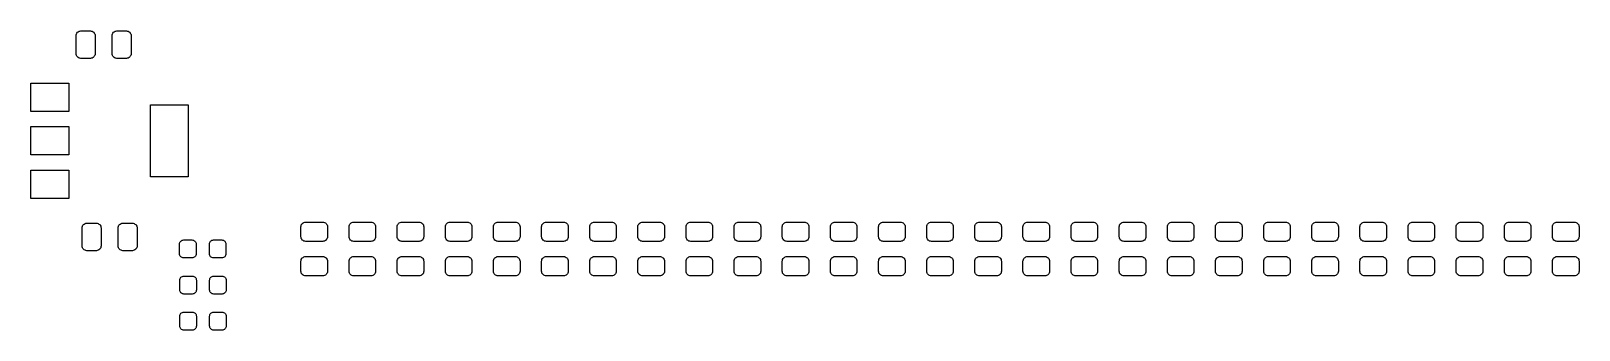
# Model space of a CAD drawing. Extents: x 1.24 to 4.45, y -5.37 to -4.75.
import ezdxf

# ---------------------------------------------------------------- set-up
doc = ezdxf.new("R2010")
doc.units = 0
doc.header["$MEASUREMENT"] = 0
doc.layers.add('BLACK', color=7, linetype='CONTINUOUS')

msp = doc.modelspace()

# ---------------------------------------------------------------- linework, layer by layer
at = {"layer": 'BLACK', "linetype": 'CONTINUOUS'}
for p, q in [((1.33051, -4.7563), (1.3307, -4.75438)), ((1.33051, -4.7937), (1.33051, -4.7563)), ((1.3307, -4.75438), (1.33126, -4.75253)), ((1.33126, -4.75253), (1.33217, -4.75083)), ((1.33217, -4.75083), (1.33339, -4.74934)), ((1.33339, -4.74934), (1.33489, -4.74812)), ((1.33489, -4.74812), (1.33659, -4.74721)), ((1.33659, -4.74721), (1.33843, -4.74665)), ((1.33843, -4.74665), (1.34035, -4.74646)), ((1.34035, -4.74646), (1.36004, -4.74646)), ((1.36004, -4.74646), (1.36196, -4.74665)), ((1.36196, -4.74665), (1.36381, -4.74721)), ((1.36381, -4.74721), (1.36551, -4.74812)), ((1.36551, -4.74812), (1.367, -4.74934)), ((1.367, -4.74934), (1.36822, -4.75083)), ((1.36822, -4.75083), (1.36913, -4.75253)), ((1.36913, -4.75253), (1.36969, -4.75438)), ((1.36969, -4.75438), (1.36988, -4.7563)), ((1.36988, -4.7563), (1.36988, -4.7937)), ((1.40531, -4.7563), (1.4055, -4.75438)), ((1.40531, -4.7937), (1.40531, -4.7563)), ((1.4055, -4.75438), (1.40606, -4.75253)), ((1.40606, -4.75253), (1.40697, -4.75083)), ((1.40697, -4.75083), (1.4082, -4.74934)), ((1.4082, -4.74934), (1.40969, -4.74812)), ((1.40969, -4.74812), (1.41139, -4.74721)), ((1.41139, -4.74721), (1.41324, -4.74665)), ((1.41324, -4.74665), (1.41516, -4.74646)), ((1.41516, -4.74646), (1.43484, -4.74646)), ((1.43484, -4.74646), (1.43676, -4.74665)), ((1.43676, -4.74665), (1.43861, -4.74721)), ((1.43861, -4.74721), (1.44031, -4.74812)), ((1.44031, -4.74812), (1.4418, -4.74934)), ((1.4418, -4.74934), (1.44303, -4.75083)), ((1.44303, -4.75083), (1.44394, -4.75253)), ((1.44394, -4.75253), (1.4445, -4.75438)), ((1.4445, -4.75438), (1.44469, -4.7563)), ((1.44469, -4.7563), (1.44469, -4.7937)), ((1.3307, -4.79562), (1.33051, -4.7937)), ((1.33126, -4.79747), (1.3307, -4.79562)), ((1.33217, -4.79917), (1.33126, -4.79747)), ((1.33339, -4.80066), (1.33217, -4.79917)), ((1.33489, -4.80188), (1.33339, -4.80066)), ((1.33659, -4.80279), (1.33489, -4.80188)), ((1.33843, -4.80335), (1.33659, -4.80279)), ((1.34035, -4.80354), (1.33843, -4.80335)), ((1.36004, -4.80354), (1.34035, -4.80354)), ((1.36196, -4.80335), (1.36004, -4.80354)), ((1.36381, -4.80279), (1.36196, -4.80335)), ((1.36551, -4.80188), (1.36381, -4.80279)), ((1.367, -4.80066), (1.36551, -4.80188)), ((1.36822, -4.79917), (1.367, -4.80066)), ((1.36913, -4.79747), (1.36822, -4.79917)), ((1.36969, -4.79562), (1.36913, -4.79747)), ((1.36988, -4.7937), (1.36969, -4.79562)), ((1.4055, -4.79562), (1.40531, -4.7937)), ((1.40606, -4.79747), (1.4055, -4.79562)), ((1.40697, -4.79917), (1.40606, -4.79747)), ((1.4082, -4.80066), (1.40697, -4.79917)), ((1.40969, -4.80188), (1.4082, -4.80066)), ((1.41139, -4.80279), (1.40969, -4.80188)), ((1.41324, -4.80335), (1.41139, -4.80279)), ((1.41516, -4.80354), (1.41324, -4.80335)), ((1.43484, -4.80354), (1.41516, -4.80354)), ((1.43676, -4.80335), (1.43484, -4.80354)), ((1.43861, -4.80279), (1.43676, -4.80335)), ((1.44031, -4.80188), (1.43861, -4.80279)), ((1.4418, -4.80066), (1.44031, -4.80188)), ((1.44303, -4.79917), (1.4418, -4.80066)), ((1.44394, -4.79747), (1.44303, -4.79917)), ((1.4445, -4.79562), (1.44394, -4.79747)), ((1.44469, -4.7937), (1.4445, -4.79562)), ((1.23661, -4.91398), (1.23661, -4.85492)), ((1.23661, -4.85492), (1.31535, -4.85492)), ((1.31535, -4.85492), (1.31535, -4.91398)), ((1.31535, -4.91398), (1.23661, -4.91398)), ((1.48465, -5.0498), (1.48465, -4.9002)), ((1.48465, -4.9002), (1.56339, -4.9002)), ((1.56339, -4.9002), (1.56339, -5.0498)), ((1.23661, -5.00453), (1.23661, -4.94547)), ((1.23661, -4.94547), (1.31535, -4.94547)), ((1.31535, -4.94547), (1.31535, -5.00453)), ((1.31535, -5.00453), (1.23661, -5.00453)), ((1.23661, -5.09508), (1.23661, -5.03602)), ((1.23661, -5.03602), (1.31535, -5.03602)), ((1.31535, -5.03602), (1.31535, -5.09508)), ((1.56339, -5.0498), (1.48465, -5.0498)), ((1.31535, -5.09508), (1.23661, -5.09508)), ((1.80182, -5.14556), (1.80352, -5.14465)), ((1.80352, -5.14465), (1.80536, -5.14409)), ((1.80536, -5.14409), (1.80728, -5.1439)), ((1.80728, -5.1439), (1.84272, -5.1439)), ((1.84272, -5.1439), (1.84464, -5.14409)), ((1.84464, -5.14409), (1.84648, -5.14465)), ((1.84648, -5.14465), (1.84818, -5.14556)), ((1.90182, -5.14556), (1.90352, -5.14465)), ((1.90352, -5.14465), (1.90536, -5.14409)), ((1.90536, -5.14409), (1.90728, -5.1439)), ((1.90728, -5.1439), (1.94272, -5.1439)), ((1.94272, -5.1439), (1.94464, -5.14409)), ((1.94464, -5.14409), (1.94648, -5.14465)), ((1.94648, -5.14465), (1.94818, -5.14556)), ((2.00182, -5.14556), (2.00352, -5.14465)), ((2.00352, -5.14465), (2.00536, -5.14409)), ((2.00536, -5.14409), (2.00728, -5.1439)), ((2.00728, -5.1439), (2.04272, -5.1439)), ((2.04272, -5.1439), (2.04464, -5.14409)), ((2.04464, -5.14409), (2.04648, -5.14465)), ((2.04648, -5.14465), (2.04818, -5.14556)), ((2.10182, -5.14556), (2.10352, -5.14465)), ((2.10352, -5.14465), (2.10536, -5.14409)), ((2.10536, -5.14409), (2.10728, -5.1439)), ((2.10728, -5.1439), (2.14272, -5.1439)), ((2.14272, -5.1439), (2.14464, -5.14409)), ((2.14464, -5.14409), (2.14648, -5.14465)), ((2.14648, -5.14465), (2.14818, -5.14556)), ((2.20182, -5.14556), (2.20352, -5.14465)), ((2.20352, -5.14465), (2.20536, -5.14409)), ((2.20536, -5.14409), (2.20728, -5.1439)), ((2.20728, -5.1439), (2.24272, -5.1439)), ((2.24272, -5.1439), (2.24464, -5.14409)), ((2.24464, -5.14409), (2.24648, -5.14465)), ((2.24648, -5.14465), (2.24818, -5.14556)), ((2.30182, -5.14556), (2.30352, -5.14465)), ((2.30352, -5.14465), (2.30536, -5.14409)), ((2.30536, -5.14409), (2.30728, -5.1439)), ((2.30728, -5.1439), (2.34272, -5.1439)), ((2.34272, -5.1439), (2.34464, -5.14409)), ((2.34464, -5.14409), (2.34648, -5.14465)), ((2.34648, -5.14465), (2.34818, -5.14556)), ((2.40182, -5.14556), (2.40352, -5.14465)), ((2.40352, -5.14465), (2.40536, -5.14409)), ((2.40536, -5.14409), (2.40728, -5.1439)), ((2.40728, -5.1439), (2.44272, -5.1439)), ((2.44272, -5.1439), (2.44464, -5.14409)), ((2.44464, -5.14409), (2.44648, -5.14465)), ((2.44648, -5.14465), (2.44818, -5.14556)), ((2.50182, -5.14556), (2.50352, -5.14465)), ((2.50352, -5.14465), (2.50536, -5.14409)), ((2.50536, -5.14409), (2.50728, -5.1439)), ((2.50728, -5.1439), (2.54272, -5.1439)), ((2.54272, -5.1439), (2.54464, -5.14409)), ((2.54464, -5.14409), (2.54648, -5.14465)), ((2.54648, -5.14465), (2.54818, -5.14556)), ((2.60182, -5.14556), (2.60352, -5.14465)), ((2.60352, -5.14465), (2.60536, -5.14409)), ((2.60536, -5.14409), (2.60728, -5.1439)), ((2.60728, -5.1439), (2.64272, -5.1439)), ((2.64272, -5.1439), (2.64464, -5.14409)), ((2.64464, -5.14409), (2.64648, -5.14465)), ((2.64648, -5.14465), (2.64818, -5.14556)), ((2.70182, -5.14556), (2.70352, -5.14465)), ((2.70352, -5.14465), (2.70536, -5.14409)), ((2.70536, -5.14409), (2.70728, -5.1439)), ((2.70728, -5.1439), (2.74272, -5.1439)), ((2.74272, -5.1439), (2.74464, -5.14409)), ((2.74464, -5.14409), (2.74648, -5.14465)), ((2.74648, -5.14465), (2.74818, -5.14556)), ((2.80182, -5.14556), (2.80352, -5.14465)), ((2.80352, -5.14465), (2.80536, -5.14409)), ((2.80536, -5.14409), (2.80728, -5.1439)), ((2.80728, -5.1439), (2.84272, -5.1439)), ((2.84272, -5.1439), (2.84464, -5.14409)), ((2.84464, -5.14409), (2.84648, -5.14465)), ((2.84648, -5.14465), (2.84818, -5.14556)), ((2.90182, -5.14556), (2.90352, -5.14465)), ((2.90352, -5.14465), (2.90536, -5.14409)), ((2.90536, -5.14409), (2.90728, -5.1439)), ((2.90728, -5.1439), (2.94272, -5.1439)), ((2.94272, -5.1439), (2.94464, -5.14409)), ((2.94464, -5.14409), (2.94648, -5.14465)), ((2.94648, -5.14465), (2.94818, -5.14556)), ((3.00182, -5.14556), (3.00352, -5.14465)), ((3.00352, -5.14465), (3.00536, -5.14409)), ((3.00536, -5.14409), (3.00728, -5.1439)), ((3.00728, -5.1439), (3.04272, -5.1439)), ((3.04272, -5.1439), (3.04464, -5.14409)), ((3.04464, -5.14409), (3.04648, -5.14465)), ((3.04648, -5.14465), (3.04818, -5.14556)), ((3.10182, -5.14556), (3.10352, -5.14465)), ((3.10352, -5.14465), (3.10536, -5.14409)), ((3.10536, -5.14409), (3.10728, -5.1439)), ((3.10728, -5.1439), (3.14272, -5.1439)), ((3.14272, -5.1439), (3.14464, -5.14409)), ((3.14464, -5.14409), (3.14648, -5.14465)), ((3.14648, -5.14465), (3.14818, -5.14556)), ((3.20182, -5.14556), (3.20352, -5.14465)), ((3.20352, -5.14465), (3.20536, -5.14409)), ((3.20536, -5.14409), (3.20728, -5.1439)), ((3.20728, -5.1439), (3.24272, -5.1439)), ((3.24272, -5.1439), (3.24464, -5.14409)), ((3.24464, -5.14409), (3.24648, -5.14465)), ((3.24648, -5.14465), (3.24818, -5.14556)), ((3.30182, -5.14556), (3.30352, -5.14465)), ((3.30352, -5.14465), (3.30536, -5.14409)), ((3.30536, -5.14409), (3.30728, -5.1439)), ((3.30728, -5.1439), (3.34272, -5.1439)), ((3.34272, -5.1439), (3.34464, -5.14409)), ((3.34464, -5.14409), (3.34648, -5.14465)), ((3.34648, -5.14465), (3.34818, -5.14556)), ((3.40182, -5.14556), (3.40352, -5.14465)), ((3.40352, -5.14465), (3.40536, -5.14409)), ((3.40536, -5.14409), (3.40728, -5.1439)), ((3.40728, -5.1439), (3.44272, -5.1439)), ((3.44272, -5.1439), (3.44464, -5.14409)), ((3.44464, -5.14409), (3.44648, -5.14465)), ((3.44648, -5.14465), (3.44818, -5.14556)), ((3.50182, -5.14556), (3.50352, -5.14465)), ((3.50352, -5.14465), (3.50536, -5.14409)), ((3.50536, -5.14409), (3.50728, -5.1439)), ((3.50728, -5.1439), (3.54272, -5.1439)), ((3.54272, -5.1439), (3.54464, -5.14409)), ((3.54464, -5.14409), (3.54648, -5.14465)), ((3.54648, -5.14465), (3.54818, -5.14556)), ((3.60182, -5.14556), (3.60352, -5.14465)), ((3.60352, -5.14465), (3.60536, -5.14409)), ((3.60536, -5.14409), (3.60728, -5.1439)), ((3.60728, -5.1439), (3.64272, -5.1439)), ((3.64272, -5.1439), (3.64464, -5.14409)), ((3.64464, -5.14409), (3.64648, -5.14465)), ((3.64648, -5.14465), (3.64818, -5.14556)), ((3.70182, -5.14556), (3.70352, -5.14465)), ((3.70352, -5.14465), (3.70536, -5.14409)), ((3.70536, -5.14409), (3.70728, -5.1439)), ((3.70728, -5.1439), (3.74272, -5.1439)), ((3.74272, -5.1439), (3.74464, -5.14409)), ((3.74464, -5.14409), (3.74648, -5.14465)), ((3.74648, -5.14465), (3.74818, -5.14556)), ((3.80182, -5.14556), (3.80352, -5.14465)), ((3.80352, -5.14465), (3.80536, -5.14409)), ((3.80536, -5.14409), (3.80728, -5.1439)), ((3.80728, -5.1439), (3.84272, -5.1439)), ((3.84272, -5.1439), (3.84464, -5.14409)), ((3.84464, -5.14409), (3.84648, -5.14465)), ((3.84648, -5.14465), (3.84818, -5.14556)), ((3.90182, -5.14556), (3.90352, -5.14465)), ((3.90352, -5.14465), (3.90536, -5.14409)), ((3.90536, -5.14409), (3.90728, -5.1439)), ((3.90728, -5.1439), (3.94272, -5.1439)), ((3.94272, -5.1439), (3.94464, -5.14409)), ((3.94464, -5.14409), (3.94648, -5.14465)), ((3.94648, -5.14465), (3.94818, -5.14556)), ((4.00182, -5.14556), (4.00352, -5.14465)), ((4.00352, -5.14465), (4.00536, -5.14409)), ((4.00536, -5.14409), (4.00728, -5.1439)), ((4.00728, -5.1439), (4.04272, -5.1439)), ((4.04272, -5.1439), (4.04464, -5.14409)), ((4.04464, -5.14409), (4.04648, -5.14465)), ((4.04648, -5.14465), (4.04818, -5.14556)), ((4.10182, -5.14556), (4.10352, -5.14465)), ((4.10352, -5.14465), (4.10536, -5.14409)), ((4.10536, -5.14409), (4.10728, -5.1439)), ((4.10728, -5.1439), (4.14272, -5.1439)), ((4.14272, -5.1439), (4.14464, -5.14409)), ((4.14464, -5.14409), (4.14648, -5.14465)), ((4.14648, -5.14465), (4.14818, -5.14556)), ((4.20182, -5.14556), (4.20352, -5.14465)), ((4.20352, -5.14465), (4.20536, -5.14409)), ((4.20536, -5.14409), (4.20728, -5.1439)), ((4.20728, -5.1439), (4.24272, -5.1439)), ((4.24272, -5.1439), (4.24464, -5.14409)), ((4.24464, -5.14409), (4.24648, -5.14465)), ((4.24648, -5.14465), (4.24818, -5.14556)), ((4.30182, -5.14556), (4.30352, -5.14465)), ((4.30352, -5.14465), (4.30536, -5.14409)), ((4.30536, -5.14409), (4.30728, -5.1439)), ((4.30728, -5.1439), (4.34272, -5.1439)), ((4.34272, -5.1439), (4.34464, -5.14409)), ((4.34464, -5.14409), (4.34648, -5.14465)), ((4.34648, -5.14465), (4.34818, -5.14556)), ((4.40182, -5.14556), (4.40352, -5.14465)), ((4.40352, -5.14465), (4.40536, -5.14409)), ((4.40536, -5.14409), (4.40728, -5.1439)), ((4.40728, -5.1439), (4.44272, -5.1439)), ((4.44272, -5.1439), (4.44464, -5.14409)), ((4.44464, -5.14409), (4.44648, -5.14465)), ((4.44648, -5.14465), (4.44818, -5.14556)), ((1.34291, -5.1563), (1.3431, -5.15438)), ((1.34291, -5.1937), (1.34291, -5.1563)), ((1.3431, -5.15438), (1.34366, -5.15253)), ((1.34366, -5.15253), (1.34457, -5.15083)), ((1.34457, -5.15083), (1.3458, -5.14934)), ((1.3458, -5.14934), (1.34729, -5.14812)), ((1.34729, -5.14812), (1.34899, -5.14721)), ((1.34899, -5.14721), (1.35084, -5.14665)), ((1.35084, -5.14665), (1.35276, -5.14646)), ((1.35276, -5.14646), (1.37244, -5.14646)), ((1.37244, -5.14646), (1.37436, -5.14665)), ((1.37436, -5.14665), (1.37621, -5.14721)), ((1.37621, -5.14721), (1.37791, -5.14812)), ((1.37791, -5.14812), (1.3794, -5.14934)), ((1.3794, -5.14934), (1.38062, -5.15083)), ((1.38062, -5.15083), (1.38153, -5.15253)), ((1.38153, -5.15253), (1.38209, -5.15438)), ((1.38209, -5.15438), (1.38228, -5.1563)), ((1.38228, -5.1563), (1.38228, -5.1937)), ((1.41772, -5.1563), (1.41791, -5.15438)), ((1.41772, -5.1937), (1.41772, -5.1563)), ((1.41791, -5.15438), (1.41847, -5.15253)), ((1.41847, -5.15253), (1.41938, -5.15083)), ((1.41938, -5.15083), (1.4206, -5.14934)), ((1.4206, -5.14934), (1.42209, -5.14812)), ((1.42209, -5.14812), (1.42379, -5.14721)), ((1.42379, -5.14721), (1.42564, -5.14665)), ((1.42564, -5.14665), (1.42756, -5.14646)), ((1.42756, -5.14646), (1.44724, -5.14646)), ((1.44724, -5.14646), (1.44916, -5.14665)), ((1.44916, -5.14665), (1.45101, -5.14721)), ((1.45101, -5.14721), (1.45271, -5.14812)), ((1.45271, -5.14812), (1.4542, -5.14934)), ((1.4542, -5.14934), (1.45543, -5.15083)), ((1.45543, -5.15083), (1.45634, -5.15253)), ((1.45634, -5.15253), (1.4569, -5.15438)), ((1.4569, -5.15438), (1.45709, -5.1563)), ((1.45709, -5.1563), (1.45709, -5.1937)), ((1.79744, -5.15374), (1.79763, -5.15182)), ((1.79744, -5.17441), (1.79744, -5.15374)), ((1.79763, -5.17633), (1.79744, -5.17441)), ((1.79763, -5.15182), (1.79819, -5.14997)), ((1.79819, -5.17818), (1.79763, -5.17633)), ((1.79819, -5.14997), (1.7991, -5.14827)), ((1.7991, -5.14827), (1.80032, -5.14678)), ((1.80032, -5.14678), (1.80182, -5.14556)), ((1.84818, -5.14556), (1.84968, -5.14678)), ((1.84968, -5.14678), (1.8509, -5.14827)), ((1.8509, -5.14827), (1.85181, -5.14997)), ((1.85181, -5.14997), (1.85237, -5.15182)), ((1.85237, -5.17633), (1.85181, -5.17818)), ((1.85237, -5.15182), (1.85256, -5.15374)), ((1.85256, -5.17441), (1.85237, -5.17633)), ((1.85256, -5.15374), (1.85256, -5.17441)), ((1.89744, -5.15374), (1.89763, -5.15182)), ((1.89744, -5.17441), (1.89744, -5.15374)), ((1.89763, -5.17633), (1.89744, -5.17441)), ((1.89763, -5.15182), (1.89819, -5.14997)), ((1.89819, -5.17818), (1.89763, -5.17633)), ((1.89819, -5.14997), (1.8991, -5.14827)), ((1.8991, -5.14827), (1.90032, -5.14678)), ((1.90032, -5.14678), (1.90182, -5.14556)), ((1.94818, -5.14556), (1.94968, -5.14678)), ((1.94968, -5.14678), (1.9509, -5.14827)), ((1.9509, -5.14827), (1.95181, -5.14997)), ((1.95181, -5.14997), (1.95237, -5.15182)), ((1.95237, -5.17633), (1.95181, -5.17818)), ((1.95237, -5.15182), (1.95256, -5.15374)), ((1.95256, -5.17441), (1.95237, -5.17633)), ((1.95256, -5.15374), (1.95256, -5.17441)), ((1.99744, -5.15374), (1.99763, -5.15182)), ((1.99744, -5.17441), (1.99744, -5.15374)), ((1.99763, -5.17633), (1.99744, -5.17441)), ((1.99763, -5.15182), (1.99819, -5.14997)), ((1.99819, -5.17818), (1.99763, -5.17633)), ((1.99819, -5.14997), (1.9991, -5.14827)), ((1.9991, -5.14827), (2.00032, -5.14678)), ((2.00032, -5.14678), (2.00182, -5.14556)), ((2.04818, -5.14556), (2.04968, -5.14678)), ((2.04968, -5.14678), (2.0509, -5.14827)), ((2.0509, -5.14827), (2.05181, -5.14997)), ((2.05181, -5.14997), (2.05237, -5.15182)), ((2.05237, -5.17633), (2.05181, -5.17818)), ((2.05237, -5.15182), (2.05256, -5.15374)), ((2.05256, -5.17441), (2.05237, -5.17633)), ((2.05256, -5.15374), (2.05256, -5.17441)), ((2.09744, -5.15374), (2.09763, -5.15182)), ((2.09744, -5.17441), (2.09744, -5.15374)), ((2.09763, -5.17633), (2.09744, -5.17441)), ((2.09763, -5.15182), (2.09819, -5.14997)), ((2.09819, -5.17818), (2.09763, -5.17633)), ((2.09819, -5.14997), (2.0991, -5.14827)), ((2.0991, -5.14827), (2.10032, -5.14678)), ((2.10032, -5.14678), (2.10182, -5.14556)), ((2.14818, -5.14556), (2.14968, -5.14678)), ((2.14968, -5.14678), (2.1509, -5.14827)), ((2.1509, -5.14827), (2.15181, -5.14997)), ((2.15181, -5.14997), (2.15237, -5.15182)), ((2.15237, -5.17633), (2.15181, -5.17818)), ((2.15237, -5.15182), (2.15256, -5.15374)), ((2.15256, -5.17441), (2.15237, -5.17633)), ((2.15256, -5.15374), (2.15256, -5.17441)), ((2.19744, -5.15374), (2.19763, -5.15182)), ((2.19744, -5.17441), (2.19744, -5.15374)), ((2.19763, -5.17633), (2.19744, -5.17441)), ((2.19763, -5.15182), (2.19819, -5.14997)), ((2.19819, -5.17818), (2.19763, -5.17633)), ((2.19819, -5.14997), (2.1991, -5.14827)), ((2.1991, -5.14827), (2.20032, -5.14678)), ((2.20032, -5.14678), (2.20182, -5.14556)), ((2.24818, -5.14556), (2.24968, -5.14678)), ((2.24968, -5.14678), (2.2509, -5.14827)), ((2.2509, -5.14827), (2.25181, -5.14997)), ((2.25181, -5.14997), (2.25237, -5.15182)), ((2.25237, -5.17633), (2.25181, -5.17818)), ((2.25237, -5.15182), (2.25256, -5.15374)), ((2.25256, -5.17441), (2.25237, -5.17633)), ((2.25256, -5.15374), (2.25256, -5.17441)), ((2.29744, -5.15374), (2.29763, -5.15182)), ((2.29744, -5.17441), (2.29744, -5.15374)), ((2.29763, -5.17633), (2.29744, -5.17441)), ((2.29763, -5.15182), (2.29819, -5.14997)), ((2.29819, -5.17818), (2.29763, -5.17633)), ((2.29819, -5.14997), (2.2991, -5.14827)), ((2.2991, -5.14827), (2.30032, -5.14678)), ((2.30032, -5.14678), (2.30182, -5.14556)), ((2.34818, -5.14556), (2.34968, -5.14678)), ((2.34968, -5.14678), (2.3509, -5.14827)), ((2.3509, -5.14827), (2.35181, -5.14997)), ((2.35181, -5.14997), (2.35237, -5.15182)), ((2.35237, -5.17633), (2.35181, -5.17818)), ((2.35237, -5.15182), (2.35256, -5.15374)), ((2.35256, -5.17441), (2.35237, -5.17633)), ((2.35256, -5.15374), (2.35256, -5.17441)), ((2.39744, -5.15374), (2.39763, -5.15182)), ((2.39744, -5.17441), (2.39744, -5.15374)), ((2.39763, -5.17633), (2.39744, -5.17441)), ((2.39763, -5.15182), (2.39819, -5.14997)), ((2.39819, -5.17818), (2.39763, -5.17633)), ((2.39819, -5.14997), (2.3991, -5.14827)), ((2.3991, -5.14827), (2.40032, -5.14678)), ((2.40032, -5.14678), (2.40182, -5.14556)), ((2.44818, -5.14556), (2.44968, -5.14678)), ((2.44968, -5.14678), (2.4509, -5.14827)), ((2.4509, -5.14827), (2.45181, -5.14997)), ((2.45181, -5.14997), (2.45237, -5.15182)), ((2.45237, -5.17633), (2.45181, -5.17818)), ((2.45237, -5.15182), (2.45256, -5.15374)), ((2.45256, -5.17441), (2.45237, -5.17633)), ((2.45256, -5.15374), (2.45256, -5.17441)), ((2.49744, -5.15374), (2.49763, -5.15182)), ((2.49744, -5.17441), (2.49744, -5.15374)), ((2.49763, -5.17633), (2.49744, -5.17441)), ((2.49763, -5.15182), (2.49819, -5.14997)), ((2.49819, -5.17818), (2.49763, -5.17633)), ((2.49819, -5.14997), (2.4991, -5.14827)), ((2.4991, -5.14827), (2.50032, -5.14678)), ((2.50032, -5.14678), (2.50182, -5.14556)), ((2.54818, -5.14556), (2.54968, -5.14678)), ((2.54968, -5.14678), (2.5509, -5.14827)), ((2.5509, -5.14827), (2.55181, -5.14997)), ((2.55181, -5.14997), (2.55237, -5.15182)), ((2.55237, -5.17633), (2.55181, -5.17818)), ((2.55237, -5.15182), (2.55256, -5.15374)), ((2.55256, -5.17441), (2.55237, -5.17633)), ((2.55256, -5.15374), (2.55256, -5.17441)), ((2.59744, -5.15374), (2.59763, -5.15182)), ((2.59744, -5.17441), (2.59744, -5.15374)), ((2.59763, -5.17633), (2.59744, -5.17441)), ((2.59763, -5.15182), (2.59819, -5.14997)), ((2.59819, -5.17818), (2.59763, -5.17633)), ((2.59819, -5.14997), (2.5991, -5.14827)), ((2.5991, -5.14827), (2.60032, -5.14678)), ((2.60032, -5.14678), (2.60182, -5.14556)), ((2.64818, -5.14556), (2.64968, -5.14678)), ((2.64968, -5.14678), (2.6509, -5.14827)), ((2.6509, -5.14827), (2.65181, -5.14997)), ((2.65181, -5.14997), (2.65237, -5.15182)), ((2.65237, -5.17633), (2.65181, -5.17818)), ((2.65237, -5.15182), (2.65256, -5.15374)), ((2.65256, -5.17441), (2.65237, -5.17633)), ((2.65256, -5.15374), (2.65256, -5.17441)), ((2.69744, -5.15374), (2.69763, -5.15182)), ((2.69744, -5.17441), (2.69744, -5.15374)), ((2.69763, -5.17633), (2.69744, -5.17441)), ((2.69763, -5.15182), (2.69819, -5.14997)), ((2.69819, -5.17818), (2.69763, -5.17633)), ((2.69819, -5.14997), (2.6991, -5.14827)), ((2.6991, -5.14827), (2.70032, -5.14678)), ((2.70032, -5.14678), (2.70182, -5.14556)), ((2.74818, -5.14556), (2.74968, -5.14678)), ((2.74968, -5.14678), (2.7509, -5.14827)), ((2.7509, -5.14827), (2.75181, -5.14997)), ((2.75181, -5.14997), (2.75237, -5.15182)), ((2.75237, -5.17633), (2.75181, -5.17818)), ((2.75237, -5.15182), (2.75256, -5.15374)), ((2.75256, -5.17441), (2.75237, -5.17633)), ((2.75256, -5.15374), (2.75256, -5.17441)), ((2.79744, -5.15374), (2.79763, -5.15182)), ((2.79744, -5.17441), (2.79744, -5.15374)), ((2.79763, -5.17633), (2.79744, -5.17441)), ((2.79763, -5.15182), (2.79819, -5.14997)), ((2.79819, -5.17818), (2.79763, -5.17633)), ((2.79819, -5.14997), (2.7991, -5.14827)), ((2.7991, -5.14827), (2.80032, -5.14678)), ((2.80032, -5.14678), (2.80182, -5.14556)), ((2.84818, -5.14556), (2.84968, -5.14678)), ((2.84968, -5.14678), (2.8509, -5.14827)), ((2.8509, -5.14827), (2.85181, -5.14997)), ((2.85181, -5.14997), (2.85237, -5.15182)), ((2.85237, -5.17633), (2.85181, -5.17818)), ((2.85237, -5.15182), (2.85256, -5.15374)), ((2.85256, -5.17441), (2.85237, -5.17633)), ((2.85256, -5.15374), (2.85256, -5.17441)), ((2.89744, -5.15374), (2.89763, -5.15182)), ((2.89744, -5.17441), (2.89744, -5.15374)), ((2.89763, -5.17633), (2.89744, -5.17441)), ((2.89763, -5.15182), (2.89819, -5.14997)), ((2.89819, -5.17818), (2.89763, -5.17633)), ((2.89819, -5.14997), (2.8991, -5.14827)), ((2.8991, -5.14827), (2.90032, -5.14678)), ((2.90032, -5.14678), (2.90182, -5.14556)), ((2.94818, -5.14556), (2.94968, -5.14678)), ((2.94968, -5.14678), (2.9509, -5.14827)), ((2.9509, -5.14827), (2.95181, -5.14997)), ((2.95181, -5.14997), (2.95237, -5.15182)), ((2.95237, -5.17633), (2.95181, -5.17818)), ((2.95237, -5.15182), (2.95256, -5.15374)), ((2.95256, -5.17441), (2.95237, -5.17633)), ((2.95256, -5.15374), (2.95256, -5.17441)), ((2.99744, -5.15374), (2.99763, -5.15182)), ((2.99744, -5.17441), (2.99744, -5.15374)), ((2.99763, -5.17633), (2.99744, -5.17441)), ((2.99763, -5.15182), (2.99819, -5.14997)), ((2.99819, -5.17818), (2.99763, -5.17633)), ((2.99819, -5.14997), (2.9991, -5.14827)), ((2.9991, -5.14827), (3.00032, -5.14678)), ((3.00032, -5.14678), (3.00182, -5.14556)), ((3.04818, -5.14556), (3.04968, -5.14678)), ((3.04968, -5.14678), (3.0509, -5.14827)), ((3.0509, -5.14827), (3.05181, -5.14997)), ((3.05181, -5.14997), (3.05237, -5.15182)), ((3.05237, -5.17633), (3.05181, -5.17818)), ((3.05237, -5.15182), (3.05256, -5.15374)), ((3.05256, -5.17441), (3.05237, -5.17633)), ((3.05256, -5.15374), (3.05256, -5.17441)), ((3.09744, -5.15374), (3.09763, -5.15182)), ((3.09744, -5.17441), (3.09744, -5.15374)), ((3.09763, -5.17633), (3.09744, -5.17441)), ((3.09763, -5.15182), (3.09819, -5.14997)), ((3.09819, -5.17818), (3.09763, -5.17633)), ((3.09819, -5.14997), (3.0991, -5.14827)), ((3.0991, -5.14827), (3.10032, -5.14678)), ((3.10032, -5.14678), (3.10182, -5.14556)), ((3.14818, -5.14556), (3.14968, -5.14678)), ((3.14968, -5.14678), (3.1509, -5.14827)), ((3.1509, -5.14827), (3.15181, -5.14997)), ((3.15181, -5.14997), (3.15237, -5.15182)), ((3.15237, -5.17633), (3.15181, -5.17818)), ((3.15237, -5.15182), (3.15256, -5.15374)), ((3.15256, -5.17441), (3.15237, -5.17633)), ((3.15256, -5.15374), (3.15256, -5.17441)), ((3.19744, -5.15374), (3.19763, -5.15182)), ((3.19744, -5.17441), (3.19744, -5.15374)), ((3.19763, -5.17633), (3.19744, -5.17441)), ((3.19763, -5.15182), (3.19819, -5.14997)), ((3.19819, -5.17818), (3.19763, -5.17633)), ((3.19819, -5.14997), (3.1991, -5.14827)), ((3.1991, -5.14827), (3.20032, -5.14678)), ((3.20032, -5.14678), (3.20182, -5.14556)), ((3.24818, -5.14556), (3.24968, -5.14678)), ((3.24968, -5.14678), (3.2509, -5.14827)), ((3.2509, -5.14827), (3.25181, -5.14997)), ((3.25181, -5.14997), (3.25237, -5.15182)), ((3.25237, -5.17633), (3.25181, -5.17818)), ((3.25237, -5.15182), (3.25256, -5.15374)), ((3.25256, -5.17441), (3.25237, -5.17633)), ((3.25256, -5.15374), (3.25256, -5.17441)), ((3.29744, -5.15374), (3.29763, -5.15182)), ((3.29744, -5.17441), (3.29744, -5.15374)), ((3.29763, -5.17633), (3.29744, -5.17441)), ((3.29763, -5.15182), (3.29819, -5.14997)), ((3.29819, -5.17818), (3.29763, -5.17633)), ((3.29819, -5.14997), (3.2991, -5.14827)), ((3.2991, -5.14827), (3.30032, -5.14678)), ((3.30032, -5.14678), (3.30182, -5.14556)), ((3.34818, -5.14556), (3.34968, -5.14678)), ((3.34968, -5.14678), (3.3509, -5.14827)), ((3.3509, -5.14827), (3.35181, -5.14997)), ((3.35181, -5.14997), (3.35237, -5.15182)), ((3.35237, -5.17633), (3.35181, -5.17818)), ((3.35237, -5.15182), (3.35256, -5.15374)), ((3.35256, -5.17441), (3.35237, -5.17633)), ((3.35256, -5.15374), (3.35256, -5.17441)), ((3.39744, -5.15374), (3.39763, -5.15182)), ((3.39744, -5.17441), (3.39744, -5.15374)), ((3.39763, -5.17633), (3.39744, -5.17441)), ((3.39763, -5.15182), (3.39819, -5.14997)), ((3.39819, -5.17818), (3.39763, -5.17633)), ((3.39819, -5.14997), (3.3991, -5.14827)), ((3.3991, -5.14827), (3.40032, -5.14678)), ((3.40032, -5.14678), (3.40182, -5.14556)), ((3.44818, -5.14556), (3.44968, -5.14678)), ((3.44968, -5.14678), (3.4509, -5.14827)), ((3.4509, -5.14827), (3.45181, -5.14997)), ((3.45181, -5.14997), (3.45237, -5.15182)), ((3.45237, -5.17633), (3.45181, -5.17818)), ((3.45237, -5.15182), (3.45256, -5.15374)), ((3.45256, -5.17441), (3.45237, -5.17633)), ((3.45256, -5.15374), (3.45256, -5.17441)), ((3.49744, -5.15374), (3.49763, -5.15182)), ((3.49744, -5.17441), (3.49744, -5.15374)), ((3.49763, -5.17633), (3.49744, -5.17441)), ((3.49763, -5.15182), (3.49819, -5.14997)), ((3.49819, -5.17818), (3.49763, -5.17633)), ((3.49819, -5.14997), (3.4991, -5.14827)), ((3.4991, -5.14827), (3.50032, -5.14678)), ((3.50032, -5.14678), (3.50182, -5.14556)), ((3.54818, -5.14556), (3.54968, -5.14678)), ((3.54968, -5.14678), (3.5509, -5.14827)), ((3.5509, -5.14827), (3.55181, -5.14997)), ((3.55181, -5.14997), (3.55237, -5.15182)), ((3.55237, -5.17633), (3.55181, -5.17818)), ((3.55237, -5.15182), (3.55256, -5.15374)), ((3.55256, -5.17441), (3.55237, -5.17633)), ((3.55256, -5.15374), (3.55256, -5.17441)), ((3.59744, -5.15374), (3.59763, -5.15182)), ((3.59744, -5.17441), (3.59744, -5.15374)), ((3.59763, -5.17633), (3.59744, -5.17441)), ((3.59763, -5.15182), (3.59819, -5.14997)), ((3.59819, -5.17818), (3.59763, -5.17633)), ((3.59819, -5.14997), (3.5991, -5.14827)), ((3.5991, -5.14827), (3.60032, -5.14678)), ((3.60032, -5.14678), (3.60182, -5.14556)), ((3.64818, -5.14556), (3.64968, -5.14678)), ((3.64968, -5.14678), (3.6509, -5.14827)), ((3.6509, -5.14827), (3.65181, -5.14997)), ((3.65181, -5.14997), (3.65237, -5.15182)), ((3.65237, -5.17633), (3.65181, -5.17818)), ((3.65237, -5.15182), (3.65256, -5.15374)), ((3.65256, -5.17441), (3.65237, -5.17633)), ((3.65256, -5.15374), (3.65256, -5.17441)), ((3.69744, -5.15374), (3.69763, -5.15182)), ((3.69744, -5.17441), (3.69744, -5.15374)), ((3.69763, -5.17633), (3.69744, -5.17441)), ((3.69763, -5.15182), (3.69819, -5.14997)), ((3.69819, -5.17818), (3.69763, -5.17633)), ((3.69819, -5.14997), (3.6991, -5.14827)), ((3.6991, -5.14827), (3.70032, -5.14678)), ((3.70032, -5.14678), (3.70182, -5.14556)), ((3.74818, -5.14556), (3.74968, -5.14678)), ((3.74968, -5.14678), (3.7509, -5.14827)), ((3.7509, -5.14827), (3.75181, -5.14997)), ((3.75181, -5.14997), (3.75237, -5.15182)), ((3.75237, -5.17633), (3.75181, -5.17818)), ((3.75237, -5.15182), (3.75256, -5.15374)), ((3.75256, -5.17441), (3.75237, -5.17633)), ((3.75256, -5.15374), (3.75256, -5.17441)), ((3.79744, -5.15374), (3.79763, -5.15182)), ((3.79744, -5.17441), (3.79744, -5.15374)), ((3.79763, -5.17633), (3.79744, -5.17441)), ((3.79763, -5.15182), (3.79819, -5.14997)), ((3.79819, -5.17818), (3.79763, -5.17633)), ((3.79819, -5.14997), (3.7991, -5.14827)), ((3.7991, -5.14827), (3.80032, -5.14678)), ((3.80032, -5.14678), (3.80182, -5.14556)), ((3.84818, -5.14556), (3.84968, -5.14678)), ((3.84968, -5.14678), (3.8509, -5.14827)), ((3.8509, -5.14827), (3.85181, -5.14997)), ((3.85181, -5.14997), (3.85237, -5.15182)), ((3.85237, -5.17633), (3.85181, -5.17818)), ((3.85237, -5.15182), (3.85256, -5.15374)), ((3.85256, -5.17441), (3.85237, -5.17633)), ((3.85256, -5.15374), (3.85256, -5.17441)), ((3.89744, -5.15374), (3.89763, -5.15182)), ((3.89744, -5.17441), (3.89744, -5.15374)), ((3.89763, -5.17633), (3.89744, -5.17441)), ((3.89763, -5.15182), (3.89819, -5.14997)), ((3.89819, -5.17818), (3.89763, -5.17633)), ((3.89819, -5.14997), (3.8991, -5.14827)), ((3.8991, -5.14827), (3.90032, -5.14678)), ((3.90032, -5.14678), (3.90182, -5.14556)), ((3.94818, -5.14556), (3.94968, -5.14678)), ((3.94968, -5.14678), (3.9509, -5.14827)), ((3.9509, -5.14827), (3.95181, -5.14997)), ((3.95181, -5.14997), (3.95237, -5.15182)), ((3.95237, -5.17633), (3.95181, -5.17818)), ((3.95237, -5.15182), (3.95256, -5.15374)), ((3.95256, -5.17441), (3.95237, -5.17633)), ((3.95256, -5.15374), (3.95256, -5.17441)), ((3.99744, -5.15374), (3.99763, -5.15182)), ((3.99744, -5.17441), (3.99744, -5.15374)), ((3.99763, -5.17633), (3.99744, -5.17441)), ((3.99763, -5.15182), (3.99819, -5.14997)), ((3.99819, -5.17818), (3.99763, -5.17633)), ((3.99819, -5.14997), (3.9991, -5.14827)), ((3.9991, -5.14827), (4.00032, -5.14678)), ((4.00032, -5.14678), (4.00182, -5.14556)), ((4.04818, -5.14556), (4.04968, -5.14678)), ((4.04968, -5.14678), (4.0509, -5.14827)), ((4.0509, -5.14827), (4.05181, -5.14997)), ((4.05181, -5.14997), (4.05237, -5.15182)), ((4.05237, -5.17633), (4.05181, -5.17818)), ((4.05237, -5.15182), (4.05256, -5.15374)), ((4.05256, -5.17441), (4.05237, -5.17633)), ((4.05256, -5.15374), (4.05256, -5.17441)), ((4.09744, -5.15374), (4.09763, -5.15182)), ((4.09744, -5.17441), (4.09744, -5.15374)), ((4.09763, -5.17633), (4.09744, -5.17441)), ((4.09763, -5.15182), (4.09819, -5.14997)), ((4.09819, -5.17818), (4.09763, -5.17633)), ((4.09819, -5.14997), (4.0991, -5.14827)), ((4.0991, -5.14827), (4.10032, -5.14678)), ((4.10032, -5.14678), (4.10182, -5.14556)), ((4.14818, -5.14556), (4.14968, -5.14678)), ((4.14968, -5.14678), (4.1509, -5.14827)), ((4.1509, -5.14827), (4.15181, -5.14997)), ((4.15181, -5.14997), (4.15237, -5.15182)), ((4.15237, -5.17633), (4.15181, -5.17818)), ((4.15237, -5.15182), (4.15256, -5.15374)), ((4.15256, -5.17441), (4.15237, -5.17633)), ((4.15256, -5.15374), (4.15256, -5.17441)), ((4.19744, -5.15374), (4.19763, -5.15182)), ((4.19744, -5.17441), (4.19744, -5.15374)), ((4.19763, -5.17633), (4.19744, -5.17441)), ((4.19763, -5.15182), (4.19819, -5.14997)), ((4.19819, -5.17818), (4.19763, -5.17633)), ((4.19819, -5.14997), (4.1991, -5.14827)), ((4.1991, -5.14827), (4.20032, -5.14678)), ((4.20032, -5.14678), (4.20182, -5.14556)), ((4.24818, -5.14556), (4.24968, -5.14678)), ((4.24968, -5.14678), (4.2509, -5.14827)), ((4.2509, -5.14827), (4.25181, -5.14997)), ((4.25181, -5.14997), (4.25237, -5.15182)), ((4.25237, -5.17633), (4.25181, -5.17818)), ((4.25237, -5.15182), (4.25256, -5.15374)), ((4.25256, -5.17441), (4.25237, -5.17633)), ((4.25256, -5.15374), (4.25256, -5.17441)), ((4.29744, -5.15374), (4.29763, -5.15182)), ((4.29744, -5.17441), (4.29744, -5.15374)), ((4.29763, -5.17633), (4.29744, -5.17441)), ((4.29763, -5.15182), (4.29819, -5.14997)), ((4.29819, -5.17818), (4.29763, -5.17633)), ((4.29819, -5.14997), (4.2991, -5.14827)), ((4.2991, -5.14827), (4.30032, -5.14678)), ((4.30032, -5.14678), (4.30182, -5.14556)), ((4.34818, -5.14556), (4.34968, -5.14678)), ((4.34968, -5.14678), (4.3509, -5.14827)), ((4.3509, -5.14827), (4.35181, -5.14997)), ((4.35181, -5.14997), (4.35237, -5.15182)), ((4.35237, -5.17633), (4.35181, -5.17818)), ((4.35237, -5.15182), (4.35256, -5.15374)), ((4.35256, -5.17441), (4.35237, -5.17633)), ((4.35256, -5.15374), (4.35256, -5.17441)), ((4.39744, -5.15374), (4.39763, -5.15182)), ((4.39744, -5.17441), (4.39744, -5.15374)), ((4.39763, -5.17633), (4.39744, -5.17441)), ((4.39763, -5.15182), (4.39819, -5.14997)), ((4.39819, -5.17818), (4.39763, -5.17633)), ((4.39819, -5.14997), (4.3991, -5.14827)), ((4.3991, -5.14827), (4.40032, -5.14678)), ((4.40032, -5.14678), (4.40182, -5.14556)), ((4.44818, -5.14556), (4.44968, -5.14678)), ((4.44968, -5.14678), (4.4509, -5.14827)), ((4.4509, -5.14827), (4.45181, -5.14997)), ((4.45181, -5.14997), (4.45237, -5.15182)), ((4.45237, -5.17633), (4.45181, -5.17818)), ((4.45237, -5.15182), (4.45256, -5.15374)), ((4.45256, -5.17441), (4.45237, -5.17633)), ((4.45256, -5.15374), (4.45256, -5.17441)), ((1.3431, -5.19562), (1.34291, -5.1937)), ((1.34366, -5.19747), (1.3431, -5.19562)), ((1.34457, -5.19917), (1.34366, -5.19747)), ((1.3458, -5.20066), (1.34457, -5.19917)), ((1.34729, -5.20188), (1.3458, -5.20066)), ((1.34899, -5.20279), (1.34729, -5.20188)), ((1.35084, -5.20335), (1.34899, -5.20279)), ((1.35276, -5.20354), (1.35084, -5.20335)), ((1.37244, -5.20354), (1.35276, -5.20354)), ((1.37436, -5.20335), (1.37244, -5.20354)), ((1.37621, -5.20279), (1.37436, -5.20335)), ((1.37791, -5.20188), (1.37621, -5.20279)), ((1.3794, -5.20066), (1.37791, -5.20188)), ((1.38062, -5.19917), (1.3794, -5.20066)), ((1.38153, -5.19747), (1.38062, -5.19917)), ((1.38209, -5.19562), (1.38153, -5.19747)), ((1.38228, -5.1937), (1.38209, -5.19562)), ((1.41791, -5.19562), (1.41772, -5.1937)), ((1.41847, -5.19747), (1.41791, -5.19562)), ((1.41938, -5.19917), (1.41847, -5.19747)), ((1.4206, -5.20066), (1.41938, -5.19917)), ((1.42209, -5.20188), (1.4206, -5.20066)), ((1.42379, -5.20279), (1.42209, -5.20188)), ((1.42564, -5.20335), (1.42379, -5.20279)), ((1.42756, -5.20354), (1.42564, -5.20335)), ((1.44724, -5.20354), (1.42756, -5.20354)), ((1.44916, -5.20335), (1.44724, -5.20354)), ((1.45101, -5.20279), (1.44916, -5.20335)), ((1.45271, -5.20188), (1.45101, -5.20279)), ((1.4542, -5.20066), (1.45271, -5.20188)), ((1.45543, -5.19917), (1.4542, -5.20066)), ((1.45634, -5.19747), (1.45543, -5.19917)), ((1.4569, -5.19562), (1.45634, -5.19747)), ((1.45709, -5.1937), (1.4569, -5.19562)), ((1.54528, -5.18991), (1.54544, -5.18823)), ((1.54528, -5.21009), (1.54528, -5.18991)), ((1.54544, -5.18823), (1.54593, -5.18662)), ((1.54593, -5.18662), (1.54673, -5.18513)), ((1.54673, -5.18513), (1.5478, -5.18382)), ((1.5478, -5.18382), (1.5491, -5.18275)), ((1.5491, -5.18275), (1.55059, -5.18195)), ((1.55059, -5.18195), (1.55221, -5.18146)), ((1.55221, -5.18146), (1.55389, -5.1813)), ((1.55389, -5.1813), (1.57111, -5.1813)), ((1.57111, -5.1813), (1.57279, -5.18146)), ((1.57279, -5.18146), (1.57441, -5.18195)), ((1.57441, -5.18195), (1.5759, -5.18275)), ((1.5759, -5.18275), (1.5772, -5.18382)), ((1.5772, -5.18382), (1.57827, -5.18513)), ((1.57827, -5.18513), (1.57907, -5.18662)), ((1.57907, -5.18662), (1.57956, -5.18823)), ((1.57956, -5.18823), (1.57972, -5.18991)), ((1.57972, -5.18991), (1.57972, -5.21009)), ((1.60728, -5.18991), (1.60745, -5.18823)), ((1.60728, -5.21009), (1.60728, -5.18991)), ((1.60745, -5.18823), (1.60794, -5.18662)), ((1.60794, -5.18662), (1.60873, -5.18513)), ((1.60873, -5.18513), (1.60981, -5.18382)), ((1.60981, -5.18382), (1.61111, -5.18275)), ((1.61111, -5.18275), (1.6126, -5.18195)), ((1.6126, -5.18195), (1.61422, -5.18146)), ((1.61422, -5.18146), (1.6159, -5.1813)), ((1.6159, -5.1813), (1.63312, -5.1813)), ((1.63312, -5.1813), (1.6348, -5.18146)), ((1.6348, -5.18146), (1.63642, -5.18195)), ((1.63642, -5.18195), (1.6379, -5.18275)), ((1.6379, -5.18275), (1.63921, -5.18382)), ((1.63921, -5.18382), (1.64028, -5.18513)), ((1.64028, -5.18513), (1.64108, -5.18662)), ((1.64108, -5.18662), (1.64157, -5.18823)), ((1.64157, -5.18823), (1.64173, -5.18991)), ((1.64173, -5.18991), (1.64173, -5.21009)), ((1.7991, -5.17988), (1.79819, -5.17818)), ((1.80032, -5.18137), (1.7991, -5.17988)), ((1.80182, -5.18259), (1.80032, -5.18137)), ((1.80352, -5.1835), (1.80182, -5.18259)), ((1.80536, -5.18406), (1.80352, -5.1835)), ((1.80728, -5.18425), (1.80536, -5.18406)), ((1.84272, -5.18425), (1.80728, -5.18425)), ((1.84464, -5.18406), (1.84272, -5.18425)), ((1.84648, -5.1835), (1.84464, -5.18406)), ((1.84818, -5.18259), (1.84648, -5.1835)), ((1.84968, -5.18137), (1.84818, -5.18259)), ((1.8509, -5.17988), (1.84968, -5.18137)), ((1.85181, -5.17818), (1.8509, -5.17988)), ((1.8991, -5.17988), (1.89819, -5.17818)), ((1.90032, -5.18137), (1.8991, -5.17988)), ((1.90182, -5.18259), (1.90032, -5.18137)), ((1.90352, -5.1835), (1.90182, -5.18259)), ((1.90536, -5.18406), (1.90352, -5.1835)), ((1.90728, -5.18425), (1.90536, -5.18406)), ((1.94272, -5.18425), (1.90728, -5.18425)), ((1.94464, -5.18406), (1.94272, -5.18425)), ((1.94648, -5.1835), (1.94464, -5.18406)), ((1.94818, -5.18259), (1.94648, -5.1835)), ((1.94968, -5.18137), (1.94818, -5.18259)), ((1.9509, -5.17988), (1.94968, -5.18137)), ((1.95181, -5.17818), (1.9509, -5.17988)), ((1.9991, -5.17988), (1.99819, -5.17818)), ((2.00032, -5.18137), (1.9991, -5.17988)), ((2.00182, -5.18259), (2.00032, -5.18137)), ((2.00352, -5.1835), (2.00182, -5.18259)), ((2.00536, -5.18406), (2.00352, -5.1835)), ((2.00728, -5.18425), (2.00536, -5.18406)), ((2.04272, -5.18425), (2.00728, -5.18425)), ((2.04464, -5.18406), (2.04272, -5.18425)), ((2.04648, -5.1835), (2.04464, -5.18406)), ((2.04818, -5.18259), (2.04648, -5.1835)), ((2.04968, -5.18137), (2.04818, -5.18259)), ((2.0509, -5.17988), (2.04968, -5.18137)), ((2.05181, -5.17818), (2.0509, -5.17988)), ((2.0991, -5.17988), (2.09819, -5.17818)), ((2.10032, -5.18137), (2.0991, -5.17988)), ((2.10182, -5.18259), (2.10032, -5.18137)), ((2.10352, -5.1835), (2.10182, -5.18259)), ((2.10536, -5.18406), (2.10352, -5.1835)), ((2.10728, -5.18425), (2.10536, -5.18406)), ((2.14272, -5.18425), (2.10728, -5.18425)), ((2.14464, -5.18406), (2.14272, -5.18425)), ((2.14648, -5.1835), (2.14464, -5.18406)), ((2.14818, -5.18259), (2.14648, -5.1835)), ((2.14968, -5.18137), (2.14818, -5.18259)), ((2.1509, -5.17988), (2.14968, -5.18137)), ((2.15181, -5.17818), (2.1509, -5.17988)), ((2.1991, -5.17988), (2.19819, -5.17818)), ((2.20032, -5.18137), (2.1991, -5.17988)), ((2.20182, -5.18259), (2.20032, -5.18137)), ((2.20352, -5.1835), (2.20182, -5.18259)), ((2.20536, -5.18406), (2.20352, -5.1835)), ((2.20728, -5.18425), (2.20536, -5.18406)), ((2.24272, -5.18425), (2.20728, -5.18425)), ((2.24464, -5.18406), (2.24272, -5.18425)), ((2.24648, -5.1835), (2.24464, -5.18406)), ((2.24818, -5.18259), (2.24648, -5.1835)), ((2.24968, -5.18137), (2.24818, -5.18259)), ((2.2509, -5.17988), (2.24968, -5.18137)), ((2.25181, -5.17818), (2.2509, -5.17988)), ((2.2991, -5.17988), (2.29819, -5.17818)), ((2.30032, -5.18137), (2.2991, -5.17988)), ((2.30182, -5.18259), (2.30032, -5.18137)), ((2.30352, -5.1835), (2.30182, -5.18259)), ((2.30536, -5.18406), (2.30352, -5.1835)), ((2.30728, -5.18425), (2.30536, -5.18406)), ((2.34272, -5.18425), (2.30728, -5.18425)), ((2.34464, -5.18406), (2.34272, -5.18425)), ((2.34648, -5.1835), (2.34464, -5.18406)), ((2.34818, -5.18259), (2.34648, -5.1835)), ((2.34968, -5.18137), (2.34818, -5.18259)), ((2.3509, -5.17988), (2.34968, -5.18137)), ((2.35181, -5.17818), (2.3509, -5.17988)), ((2.3991, -5.17988), (2.39819, -5.17818)), ((2.40032, -5.18137), (2.3991, -5.17988)), ((2.40182, -5.18259), (2.40032, -5.18137)), ((2.40352, -5.1835), (2.40182, -5.18259)), ((2.40536, -5.18406), (2.40352, -5.1835)), ((2.40728, -5.18425), (2.40536, -5.18406)), ((2.44272, -5.18425), (2.40728, -5.18425)), ((2.44464, -5.18406), (2.44272, -5.18425)), ((2.44648, -5.1835), (2.44464, -5.18406)), ((2.44818, -5.18259), (2.44648, -5.1835)), ((2.44968, -5.18137), (2.44818, -5.18259)), ((2.4509, -5.17988), (2.44968, -5.18137)), ((2.45181, -5.17818), (2.4509, -5.17988)), ((2.4991, -5.17988), (2.49819, -5.17818)), ((2.50032, -5.18137), (2.4991, -5.17988)), ((2.50182, -5.18259), (2.50032, -5.18137)), ((2.50352, -5.1835), (2.50182, -5.18259)), ((2.50536, -5.18406), (2.50352, -5.1835)), ((2.50728, -5.18425), (2.50536, -5.18406)), ((2.54272, -5.18425), (2.50728, -5.18425)), ((2.54464, -5.18406), (2.54272, -5.18425)), ((2.54648, -5.1835), (2.54464, -5.18406)), ((2.54818, -5.18259), (2.54648, -5.1835)), ((2.54968, -5.18137), (2.54818, -5.18259)), ((2.5509, -5.17988), (2.54968, -5.18137)), ((2.55181, -5.17818), (2.5509, -5.17988)), ((2.5991, -5.17988), (2.59819, -5.17818)), ((2.60032, -5.18137), (2.5991, -5.17988)), ((2.60182, -5.18259), (2.60032, -5.18137)), ((2.60352, -5.1835), (2.60182, -5.18259)), ((2.60536, -5.18406), (2.60352, -5.1835)), ((2.60728, -5.18425), (2.60536, -5.18406)), ((2.64272, -5.18425), (2.60728, -5.18425)), ((2.64464, -5.18406), (2.64272, -5.18425)), ((2.64648, -5.1835), (2.64464, -5.18406)), ((2.64818, -5.18259), (2.64648, -5.1835)), ((2.64968, -5.18137), (2.64818, -5.18259)), ((2.6509, -5.17988), (2.64968, -5.18137)), ((2.65181, -5.17818), (2.6509, -5.17988)), ((2.6991, -5.17988), (2.69819, -5.17818)), ((2.70032, -5.18137), (2.6991, -5.17988)), ((2.70182, -5.18259), (2.70032, -5.18137)), ((2.70352, -5.1835), (2.70182, -5.18259)), ((2.70536, -5.18406), (2.70352, -5.1835)), ((2.70728, -5.18425), (2.70536, -5.18406)), ((2.74272, -5.18425), (2.70728, -5.18425)), ((2.74464, -5.18406), (2.74272, -5.18425)), ((2.74648, -5.1835), (2.74464, -5.18406)), ((2.74818, -5.18259), (2.74648, -5.1835)), ((2.74968, -5.18137), (2.74818, -5.18259)), ((2.7509, -5.17988), (2.74968, -5.18137)), ((2.75181, -5.17818), (2.7509, -5.17988)), ((2.7991, -5.17988), (2.79819, -5.17818)), ((2.80032, -5.18137), (2.7991, -5.17988)), ((2.80182, -5.18259), (2.80032, -5.18137)), ((2.80352, -5.1835), (2.80182, -5.18259)), ((2.80536, -5.18406), (2.80352, -5.1835)), ((2.80728, -5.18425), (2.80536, -5.18406)), ((2.84272, -5.18425), (2.80728, -5.18425)), ((2.84464, -5.18406), (2.84272, -5.18425)), ((2.84648, -5.1835), (2.84464, -5.18406)), ((2.84818, -5.18259), (2.84648, -5.1835)), ((2.84968, -5.18137), (2.84818, -5.18259)), ((2.8509, -5.17988), (2.84968, -5.18137)), ((2.85181, -5.17818), (2.8509, -5.17988)), ((2.8991, -5.17988), (2.89819, -5.17818)), ((2.90032, -5.18137), (2.8991, -5.17988)), ((2.90182, -5.18259), (2.90032, -5.18137)), ((2.90352, -5.1835), (2.90182, -5.18259)), ((2.90536, -5.18406), (2.90352, -5.1835)), ((2.90728, -5.18425), (2.90536, -5.18406)), ((2.94272, -5.18425), (2.90728, -5.18425)), ((2.94464, -5.18406), (2.94272, -5.18425)), ((2.94648, -5.1835), (2.94464, -5.18406)), ((2.94818, -5.18259), (2.94648, -5.1835)), ((2.94968, -5.18137), (2.94818, -5.18259)), ((2.9509, -5.17988), (2.94968, -5.18137)), ((2.95181, -5.17818), (2.9509, -5.17988)), ((2.9991, -5.17988), (2.99819, -5.17818)), ((3.00032, -5.18137), (2.9991, -5.17988)), ((3.00182, -5.18259), (3.00032, -5.18137)), ((3.00352, -5.1835), (3.00182, -5.18259)), ((3.00536, -5.18406), (3.00352, -5.1835)), ((3.00728, -5.18425), (3.00536, -5.18406)), ((3.04272, -5.18425), (3.00728, -5.18425)), ((3.04464, -5.18406), (3.04272, -5.18425)), ((3.04648, -5.1835), (3.04464, -5.18406)), ((3.04818, -5.18259), (3.04648, -5.1835)), ((3.04968, -5.18137), (3.04818, -5.18259)), ((3.0509, -5.17988), (3.04968, -5.18137)), ((3.05181, -5.17818), (3.0509, -5.17988)), ((3.0991, -5.17988), (3.09819, -5.17818)), ((3.10032, -5.18137), (3.0991, -5.17988)), ((3.10182, -5.18259), (3.10032, -5.18137)), ((3.10352, -5.1835), (3.10182, -5.18259)), ((3.10536, -5.18406), (3.10352, -5.1835)), ((3.10728, -5.18425), (3.10536, -5.18406)), ((3.14272, -5.18425), (3.10728, -5.18425)), ((3.14464, -5.18406), (3.14272, -5.18425)), ((3.14648, -5.1835), (3.14464, -5.18406)), ((3.14818, -5.18259), (3.14648, -5.1835)), ((3.14968, -5.18137), (3.14818, -5.18259)), ((3.1509, -5.17988), (3.14968, -5.18137)), ((3.15181, -5.17818), (3.1509, -5.17988)), ((3.1991, -5.17988), (3.19819, -5.17818)), ((3.20032, -5.18137), (3.1991, -5.17988)), ((3.20182, -5.18259), (3.20032, -5.18137)), ((3.20352, -5.1835), (3.20182, -5.18259)), ((3.20536, -5.18406), (3.20352, -5.1835)), ((3.20728, -5.18425), (3.20536, -5.18406)), ((3.24272, -5.18425), (3.20728, -5.18425)), ((3.24464, -5.18406), (3.24272, -5.18425)), ((3.24648, -5.1835), (3.24464, -5.18406)), ((3.24818, -5.18259), (3.24648, -5.1835)), ((3.24968, -5.18137), (3.24818, -5.18259)), ((3.2509, -5.17988), (3.24968, -5.18137)), ((3.25181, -5.17818), (3.2509, -5.17988)), ((3.2991, -5.17988), (3.29819, -5.17818)), ((3.30032, -5.18137), (3.2991, -5.17988)), ((3.30182, -5.18259), (3.30032, -5.18137)), ((3.30352, -5.1835), (3.30182, -5.18259)), ((3.30536, -5.18406), (3.30352, -5.1835)), ((3.30728, -5.18425), (3.30536, -5.18406)), ((3.34272, -5.18425), (3.30728, -5.18425)), ((3.34464, -5.18406), (3.34272, -5.18425)), ((3.34648, -5.1835), (3.34464, -5.18406)), ((3.34818, -5.18259), (3.34648, -5.1835)), ((3.34968, -5.18137), (3.34818, -5.18259)), ((3.3509, -5.17988), (3.34968, -5.18137)), ((3.35181, -5.17818), (3.3509, -5.17988)), ((3.3991, -5.17988), (3.39819, -5.17818)), ((3.40032, -5.18137), (3.3991, -5.17988)), ((3.40182, -5.18259), (3.40032, -5.18137)), ((3.40352, -5.1835), (3.40182, -5.18259)), ((3.40536, -5.18406), (3.40352, -5.1835)), ((3.40728, -5.18425), (3.40536, -5.18406)), ((3.44272, -5.18425), (3.40728, -5.18425)), ((3.44464, -5.18406), (3.44272, -5.18425)), ((3.44648, -5.1835), (3.44464, -5.18406)), ((3.44818, -5.18259), (3.44648, -5.1835)), ((3.44968, -5.18137), (3.44818, -5.18259)), ((3.4509, -5.17988), (3.44968, -5.18137)), ((3.45181, -5.17818), (3.4509, -5.17988)), ((3.4991, -5.17988), (3.49819, -5.17818)), ((3.50032, -5.18137), (3.4991, -5.17988)), ((3.50182, -5.18259), (3.50032, -5.18137)), ((3.50352, -5.1835), (3.50182, -5.18259)), ((3.50536, -5.18406), (3.50352, -5.1835)), ((3.50728, -5.18425), (3.50536, -5.18406)), ((3.54272, -5.18425), (3.50728, -5.18425)), ((3.54464, -5.18406), (3.54272, -5.18425)), ((3.54648, -5.1835), (3.54464, -5.18406)), ((3.54818, -5.18259), (3.54648, -5.1835)), ((3.54968, -5.18137), (3.54818, -5.18259)), ((3.5509, -5.17988), (3.54968, -5.18137)), ((3.55181, -5.17818), (3.5509, -5.17988)), ((3.5991, -5.17988), (3.59819, -5.17818)), ((3.60032, -5.18137), (3.5991, -5.17988)), ((3.60182, -5.18259), (3.60032, -5.18137)), ((3.60352, -5.1835), (3.60182, -5.18259)), ((3.60536, -5.18406), (3.60352, -5.1835)), ((3.60728, -5.18425), (3.60536, -5.18406)), ((3.64272, -5.18425), (3.60728, -5.18425)), ((3.64464, -5.18406), (3.64272, -5.18425)), ((3.64648, -5.1835), (3.64464, -5.18406)), ((3.64818, -5.18259), (3.64648, -5.1835)), ((3.64968, -5.18137), (3.64818, -5.18259)), ((3.6509, -5.17988), (3.64968, -5.18137)), ((3.65181, -5.17818), (3.6509, -5.17988)), ((3.6991, -5.17988), (3.69819, -5.17818)), ((3.70032, -5.18137), (3.6991, -5.17988)), ((3.70182, -5.18259), (3.70032, -5.18137)), ((3.70352, -5.1835), (3.70182, -5.18259)), ((3.70536, -5.18406), (3.70352, -5.1835)), ((3.70728, -5.18425), (3.70536, -5.18406)), ((3.74272, -5.18425), (3.70728, -5.18425)), ((3.74464, -5.18406), (3.74272, -5.18425)), ((3.74648, -5.1835), (3.74464, -5.18406)), ((3.74818, -5.18259), (3.74648, -5.1835)), ((3.74968, -5.18137), (3.74818, -5.18259)), ((3.7509, -5.17988), (3.74968, -5.18137)), ((3.75181, -5.17818), (3.7509, -5.17988)), ((3.7991, -5.17988), (3.79819, -5.17818)), ((3.80032, -5.18137), (3.7991, -5.17988)), ((3.80182, -5.18259), (3.80032, -5.18137)), ((3.80352, -5.1835), (3.80182, -5.18259)), ((3.80536, -5.18406), (3.80352, -5.1835)), ((3.80728, -5.18425), (3.80536, -5.18406)), ((3.84272, -5.18425), (3.80728, -5.18425)), ((3.84464, -5.18406), (3.84272, -5.18425)), ((3.84648, -5.1835), (3.84464, -5.18406)), ((3.84818, -5.18259), (3.84648, -5.1835)), ((3.84968, -5.18137), (3.84818, -5.18259)), ((3.8509, -5.17988), (3.84968, -5.18137)), ((3.85181, -5.17818), (3.8509, -5.17988)), ((3.8991, -5.17988), (3.89819, -5.17818)), ((3.90032, -5.18137), (3.8991, -5.17988)), ((3.90182, -5.18259), (3.90032, -5.18137)), ((3.90352, -5.1835), (3.90182, -5.18259)), ((3.90536, -5.18406), (3.90352, -5.1835)), ((3.90728, -5.18425), (3.90536, -5.18406)), ((3.94272, -5.18425), (3.90728, -5.18425)), ((3.94464, -5.18406), (3.94272, -5.18425)), ((3.94648, -5.1835), (3.94464, -5.18406)), ((3.94818, -5.18259), (3.94648, -5.1835)), ((3.94968, -5.18137), (3.94818, -5.18259)), ((3.9509, -5.17988), (3.94968, -5.18137)), ((3.95181, -5.17818), (3.9509, -5.17988)), ((3.9991, -5.17988), (3.99819, -5.17818)), ((4.00032, -5.18137), (3.9991, -5.17988)), ((4.00182, -5.18259), (4.00032, -5.18137)), ((4.00352, -5.1835), (4.00182, -5.18259)), ((4.00536, -5.18406), (4.00352, -5.1835)), ((4.00728, -5.18425), (4.00536, -5.18406)), ((4.04272, -5.18425), (4.00728, -5.18425)), ((4.04464, -5.18406), (4.04272, -5.18425)), ((4.04648, -5.1835), (4.04464, -5.18406)), ((4.04818, -5.18259), (4.04648, -5.1835)), ((4.04968, -5.18137), (4.04818, -5.18259)), ((4.0509, -5.17988), (4.04968, -5.18137)), ((4.05181, -5.17818), (4.0509, -5.17988)), ((4.0991, -5.17988), (4.09819, -5.17818)), ((4.10032, -5.18137), (4.0991, -5.17988)), ((4.10182, -5.18259), (4.10032, -5.18137)), ((4.10352, -5.1835), (4.10182, -5.18259)), ((4.10536, -5.18406), (4.10352, -5.1835)), ((4.10728, -5.18425), (4.10536, -5.18406)), ((4.14272, -5.18425), (4.10728, -5.18425)), ((4.14464, -5.18406), (4.14272, -5.18425)), ((4.14648, -5.1835), (4.14464, -5.18406)), ((4.14818, -5.18259), (4.14648, -5.1835)), ((4.14968, -5.18137), (4.14818, -5.18259)), ((4.1509, -5.17988), (4.14968, -5.18137)), ((4.15181, -5.17818), (4.1509, -5.17988)), ((4.1991, -5.17988), (4.19819, -5.17818)), ((4.20032, -5.18137), (4.1991, -5.17988)), ((4.20182, -5.18259), (4.20032, -5.18137)), ((4.20352, -5.1835), (4.20182, -5.18259)), ((4.20536, -5.18406), (4.20352, -5.1835)), ((4.20728, -5.18425), (4.20536, -5.18406)), ((4.24272, -5.18425), (4.20728, -5.18425)), ((4.24464, -5.18406), (4.24272, -5.18425)), ((4.24648, -5.1835), (4.24464, -5.18406)), ((4.24818, -5.18259), (4.24648, -5.1835)), ((4.24968, -5.18137), (4.24818, -5.18259)), ((4.2509, -5.17988), (4.24968, -5.18137)), ((4.25181, -5.17818), (4.2509, -5.17988)), ((4.2991, -5.17988), (4.29819, -5.17818)), ((4.30032, -5.18137), (4.2991, -5.17988)), ((4.30182, -5.18259), (4.30032, -5.18137)), ((4.30352, -5.1835), (4.30182, -5.18259)), ((4.30536, -5.18406), (4.30352, -5.1835)), ((4.30728, -5.18425), (4.30536, -5.18406)), ((4.34272, -5.18425), (4.30728, -5.18425)), ((4.34464, -5.18406), (4.34272, -5.18425)), ((4.34648, -5.1835), (4.34464, -5.18406)), ((4.34818, -5.18259), (4.34648, -5.1835)), ((4.34968, -5.18137), (4.34818, -5.18259)), ((4.3509, -5.17988), (4.34968, -5.18137)), ((4.35181, -5.17818), (4.3509, -5.17988)), ((4.3991, -5.17988), (4.39819, -5.17818)), ((4.40032, -5.18137), (4.3991, -5.17988)), ((4.40182, -5.18259), (4.40032, -5.18137)), ((4.40352, -5.1835), (4.40182, -5.18259)), ((4.40536, -5.18406), (4.40352, -5.1835)), ((4.40728, -5.18425), (4.40536, -5.18406)), ((4.44272, -5.18425), (4.40728, -5.18425)), ((4.44464, -5.18406), (4.44272, -5.18425)), ((4.44648, -5.1835), (4.44464, -5.18406)), ((4.44818, -5.18259), (4.44648, -5.1835)), ((4.44968, -5.18137), (4.44818, -5.18259)), ((4.4509, -5.17988), (4.44968, -5.18137)), ((4.45181, -5.17818), (4.4509, -5.17988)), ((1.54544, -5.21177), (1.54528, -5.21009)), ((1.54593, -5.21338), (1.54544, -5.21177)), ((1.54673, -5.21487), (1.54593, -5.21338)), ((1.5478, -5.21618), (1.54673, -5.21487)), ((1.5491, -5.21725), (1.5478, -5.21618)), ((1.55059, -5.21805), (1.5491, -5.21725)), ((1.55221, -5.21854), (1.55059, -5.21805)), ((1.55389, -5.2187), (1.55221, -5.21854)), ((1.57111, -5.2187), (1.55389, -5.2187)), ((1.57279, -5.21854), (1.57111, -5.2187)), ((1.57441, -5.21805), (1.57279, -5.21854)), ((1.5759, -5.21725), (1.57441, -5.21805)), ((1.5772, -5.21618), (1.5759, -5.21725)), ((1.57827, -5.21487), (1.5772, -5.21618)), ((1.57907, -5.21338), (1.57827, -5.21487)), ((1.57956, -5.21177), (1.57907, -5.21338)), ((1.57972, -5.21009), (1.57956, -5.21177)), ((1.60745, -5.21177), (1.60728, -5.21009)), ((1.60794, -5.21338), (1.60745, -5.21177)), ((1.60873, -5.21487), (1.60794, -5.21338)), ((1.60981, -5.21618), (1.60873, -5.21487)), ((1.61111, -5.21725), (1.60981, -5.21618)), ((1.6126, -5.21805), (1.61111, -5.21725)), ((1.61422, -5.21854), (1.6126, -5.21805)), ((1.6159, -5.2187), (1.61422, -5.21854)), ((1.63312, -5.2187), (1.6159, -5.2187)), ((1.6348, -5.21854), (1.63312, -5.2187)), ((1.63642, -5.21805), (1.6348, -5.21854)), ((1.6379, -5.21725), (1.63642, -5.21805)), ((1.63921, -5.21618), (1.6379, -5.21725)), ((1.64028, -5.21487), (1.63921, -5.21618)), ((1.64108, -5.21338), (1.64028, -5.21487)), ((1.64157, -5.21177), (1.64108, -5.21338)), ((1.64173, -5.21009), (1.64157, -5.21177)), ((1.79744, -5.22559), (1.79763, -5.22367)), ((1.79744, -5.24626), (1.79744, -5.22559)), ((1.79763, -5.22367), (1.79819, -5.22182)), ((1.79819, -5.22182), (1.7991, -5.22012)), ((1.7991, -5.22012), (1.80032, -5.21863)), ((1.80032, -5.21863), (1.80182, -5.21741)), ((1.80182, -5.21741), (1.80352, -5.2165)), ((1.80352, -5.2165), (1.80536, -5.21594)), ((1.80536, -5.21594), (1.80728, -5.21575)), ((1.80728, -5.21575), (1.84272, -5.21575)), ((1.84272, -5.21575), (1.84464, -5.21594)), ((1.84464, -5.21594), (1.84648, -5.2165)), ((1.84648, -5.2165), (1.84818, -5.21741)), ((1.84818, -5.21741), (1.84968, -5.21863)), ((1.84968, -5.21863), (1.8509, -5.22012)), ((1.8509, -5.22012), (1.85181, -5.22182)), ((1.85181, -5.22182), (1.85237, -5.22367)), ((1.85237, -5.22367), (1.85256, -5.22559)), ((1.85256, -5.22559), (1.85256, -5.24626)), ((1.89744, -5.22559), (1.89763, -5.22367)), ((1.89744, -5.24626), (1.89744, -5.22559)), ((1.89763, -5.22367), (1.89819, -5.22182)), ((1.89819, -5.22182), (1.8991, -5.22012)), ((1.8991, -5.22012), (1.90032, -5.21863)), ((1.90032, -5.21863), (1.90182, -5.21741)), ((1.90182, -5.21741), (1.90352, -5.2165)), ((1.90352, -5.2165), (1.90536, -5.21594)), ((1.90536, -5.21594), (1.90728, -5.21575)), ((1.90728, -5.21575), (1.94272, -5.21575)), ((1.94272, -5.21575), (1.94464, -5.21594)), ((1.94464, -5.21594), (1.94648, -5.2165)), ((1.94648, -5.2165), (1.94818, -5.21741)), ((1.94818, -5.21741), (1.94968, -5.21863)), ((1.94968, -5.21863), (1.9509, -5.22012)), ((1.9509, -5.22012), (1.95181, -5.22182)), ((1.95181, -5.22182), (1.95237, -5.22367)), ((1.95237, -5.22367), (1.95256, -5.22559)), ((1.95256, -5.22559), (1.95256, -5.24626)), ((1.99744, -5.22559), (1.99763, -5.22367)), ((1.99744, -5.24626), (1.99744, -5.22559)), ((1.99763, -5.22367), (1.99819, -5.22182)), ((1.99819, -5.22182), (1.9991, -5.22012)), ((1.9991, -5.22012), (2.00032, -5.21863)), ((2.00032, -5.21863), (2.00182, -5.21741)), ((2.00182, -5.21741), (2.00352, -5.2165)), ((2.00352, -5.2165), (2.00536, -5.21594)), ((2.00536, -5.21594), (2.00728, -5.21575)), ((2.00728, -5.21575), (2.04272, -5.21575)), ((2.04272, -5.21575), (2.04464, -5.21594)), ((2.04464, -5.21594), (2.04648, -5.2165)), ((2.04648, -5.2165), (2.04818, -5.21741)), ((2.04818, -5.21741), (2.04968, -5.21863)), ((2.04968, -5.21863), (2.0509, -5.22012)), ((2.0509, -5.22012), (2.05181, -5.22182)), ((2.05181, -5.22182), (2.05237, -5.22367)), ((2.05237, -5.22367), (2.05256, -5.22559)), ((2.05256, -5.22559), (2.05256, -5.24626)), ((2.09744, -5.22559), (2.09763, -5.22367)), ((2.09744, -5.24626), (2.09744, -5.22559)), ((2.09763, -5.22367), (2.09819, -5.22182)), ((2.09819, -5.22182), (2.0991, -5.22012)), ((2.0991, -5.22012), (2.10032, -5.21863)), ((2.10032, -5.21863), (2.10182, -5.21741)), ((2.10182, -5.21741), (2.10352, -5.2165)), ((2.10352, -5.2165), (2.10536, -5.21594)), ((2.10536, -5.21594), (2.10728, -5.21575)), ((2.10728, -5.21575), (2.14272, -5.21575)), ((2.14272, -5.21575), (2.14464, -5.21594)), ((2.14464, -5.21594), (2.14648, -5.2165)), ((2.14648, -5.2165), (2.14818, -5.21741)), ((2.14818, -5.21741), (2.14968, -5.21863)), ((2.14968, -5.21863), (2.1509, -5.22012)), ((2.1509, -5.22012), (2.15181, -5.22182)), ((2.15181, -5.22182), (2.15237, -5.22367)), ((2.15237, -5.22367), (2.15256, -5.22559)), ((2.15256, -5.22559), (2.15256, -5.24626)), ((2.19744, -5.22559), (2.19763, -5.22367)), ((2.19744, -5.24626), (2.19744, -5.22559)), ((2.19763, -5.22367), (2.19819, -5.22182)), ((2.19819, -5.22182), (2.1991, -5.22012)), ((2.1991, -5.22012), (2.20032, -5.21863)), ((2.20032, -5.21863), (2.20182, -5.21741)), ((2.20182, -5.21741), (2.20352, -5.2165)), ((2.20352, -5.2165), (2.20536, -5.21594)), ((2.20536, -5.21594), (2.20728, -5.21575)), ((2.20728, -5.21575), (2.24272, -5.21575)), ((2.24272, -5.21575), (2.24464, -5.21594)), ((2.24464, -5.21594), (2.24648, -5.2165)), ((2.24648, -5.2165), (2.24818, -5.21741)), ((2.24818, -5.21741), (2.24968, -5.21863)), ((2.24968, -5.21863), (2.2509, -5.22012)), ((2.2509, -5.22012), (2.25181, -5.22182)), ((2.25181, -5.22182), (2.25237, -5.22367)), ((2.25237, -5.22367), (2.25256, -5.22559)), ((2.25256, -5.22559), (2.25256, -5.24626)), ((2.29744, -5.22559), (2.29763, -5.22367)), ((2.29744, -5.24626), (2.29744, -5.22559)), ((2.29763, -5.22367), (2.29819, -5.22182)), ((2.29819, -5.22182), (2.2991, -5.22012)), ((2.2991, -5.22012), (2.30032, -5.21863)), ((2.30032, -5.21863), (2.30182, -5.21741)), ((2.30182, -5.21741), (2.30352, -5.2165)), ((2.30352, -5.2165), (2.30536, -5.21594)), ((2.30536, -5.21594), (2.30728, -5.21575)), ((2.30728, -5.21575), (2.34272, -5.21575)), ((2.34272, -5.21575), (2.34464, -5.21594)), ((2.34464, -5.21594), (2.34648, -5.2165)), ((2.34648, -5.2165), (2.34818, -5.21741)), ((2.34818, -5.21741), (2.34968, -5.21863)), ((2.34968, -5.21863), (2.3509, -5.22012)), ((2.3509, -5.22012), (2.35181, -5.22182)), ((2.35181, -5.22182), (2.35237, -5.22367)), ((2.35237, -5.22367), (2.35256, -5.22559)), ((2.35256, -5.22559), (2.35256, -5.24626)), ((2.39744, -5.22559), (2.39763, -5.22367)), ((2.39744, -5.24626), (2.39744, -5.22559)), ((2.39763, -5.22367), (2.39819, -5.22182)), ((2.39819, -5.22182), (2.3991, -5.22012)), ((2.3991, -5.22012), (2.40032, -5.21863)), ((2.40032, -5.21863), (2.40182, -5.21741)), ((2.40182, -5.21741), (2.40352, -5.2165)), ((2.40352, -5.2165), (2.40536, -5.21594)), ((2.40536, -5.21594), (2.40728, -5.21575)), ((2.40728, -5.21575), (2.44272, -5.21575)), ((2.44272, -5.21575), (2.44464, -5.21594)), ((2.44464, -5.21594), (2.44648, -5.2165)), ((2.44648, -5.2165), (2.44818, -5.21741)), ((2.44818, -5.21741), (2.44968, -5.21863)), ((2.44968, -5.21863), (2.4509, -5.22012)), ((2.4509, -5.22012), (2.45181, -5.22182)), ((2.45181, -5.22182), (2.45237, -5.22367)), ((2.45237, -5.22367), (2.45256, -5.22559)), ((2.45256, -5.22559), (2.45256, -5.24626)), ((2.49744, -5.22559), (2.49763, -5.22367)), ((2.49744, -5.24626), (2.49744, -5.22559)), ((2.49763, -5.22367), (2.49819, -5.22182)), ((2.49819, -5.22182), (2.4991, -5.22012)), ((2.4991, -5.22012), (2.50032, -5.21863)), ((2.50032, -5.21863), (2.50182, -5.21741)), ((2.50182, -5.21741), (2.50352, -5.2165)), ((2.50352, -5.2165), (2.50536, -5.21594)), ((2.50536, -5.21594), (2.50728, -5.21575)), ((2.50728, -5.21575), (2.54272, -5.21575)), ((2.54272, -5.21575), (2.54464, -5.21594)), ((2.54464, -5.21594), (2.54648, -5.2165)), ((2.54648, -5.2165), (2.54818, -5.21741)), ((2.54818, -5.21741), (2.54968, -5.21863)), ((2.54968, -5.21863), (2.5509, -5.22012)), ((2.5509, -5.22012), (2.55181, -5.22182)), ((2.55181, -5.22182), (2.55237, -5.22367)), ((2.55237, -5.22367), (2.55256, -5.22559)), ((2.55256, -5.22559), (2.55256, -5.24626)), ((2.59744, -5.22559), (2.59763, -5.22367)), ((2.59744, -5.24626), (2.59744, -5.22559)), ((2.59763, -5.22367), (2.59819, -5.22182)), ((2.59819, -5.22182), (2.5991, -5.22012)), ((2.5991, -5.22012), (2.60032, -5.21863)), ((2.60032, -5.21863), (2.60182, -5.21741)), ((2.60182, -5.21741), (2.60352, -5.2165)), ((2.60352, -5.2165), (2.60536, -5.21594)), ((2.60536, -5.21594), (2.60728, -5.21575)), ((2.60728, -5.21575), (2.64272, -5.21575)), ((2.64272, -5.21575), (2.64464, -5.21594)), ((2.64464, -5.21594), (2.64648, -5.2165)), ((2.64648, -5.2165), (2.64818, -5.21741)), ((2.64818, -5.21741), (2.64968, -5.21863)), ((2.64968, -5.21863), (2.6509, -5.22012)), ((2.6509, -5.22012), (2.65181, -5.22182)), ((2.65181, -5.22182), (2.65237, -5.22367)), ((2.65237, -5.22367), (2.65256, -5.22559)), ((2.65256, -5.22559), (2.65256, -5.24626)), ((2.69744, -5.22559), (2.69763, -5.22367)), ((2.69744, -5.24626), (2.69744, -5.22559)), ((2.69763, -5.22367), (2.69819, -5.22182)), ((2.69819, -5.22182), (2.6991, -5.22012)), ((2.6991, -5.22012), (2.70032, -5.21863)), ((2.70032, -5.21863), (2.70182, -5.21741)), ((2.70182, -5.21741), (2.70352, -5.2165)), ((2.70352, -5.2165), (2.70536, -5.21594)), ((2.70536, -5.21594), (2.70728, -5.21575)), ((2.70728, -5.21575), (2.74272, -5.21575)), ((2.74272, -5.21575), (2.74464, -5.21594)), ((2.74464, -5.21594), (2.74648, -5.2165)), ((2.74648, -5.2165), (2.74818, -5.21741)), ((2.74818, -5.21741), (2.74968, -5.21863)), ((2.74968, -5.21863), (2.7509, -5.22012)), ((2.7509, -5.22012), (2.75181, -5.22182)), ((2.75181, -5.22182), (2.75237, -5.22367)), ((2.75237, -5.22367), (2.75256, -5.22559)), ((2.75256, -5.22559), (2.75256, -5.24626)), ((2.79744, -5.22559), (2.79763, -5.22367)), ((2.79744, -5.24626), (2.79744, -5.22559)), ((2.79763, -5.22367), (2.79819, -5.22182)), ((2.79819, -5.22182), (2.7991, -5.22012)), ((2.7991, -5.22012), (2.80032, -5.21863)), ((2.80032, -5.21863), (2.80182, -5.21741)), ((2.80182, -5.21741), (2.80352, -5.2165)), ((2.80352, -5.2165), (2.80536, -5.21594)), ((2.80536, -5.21594), (2.80728, -5.21575)), ((2.80728, -5.21575), (2.84272, -5.21575)), ((2.84272, -5.21575), (2.84464, -5.21594)), ((2.84464, -5.21594), (2.84648, -5.2165)), ((2.84648, -5.2165), (2.84818, -5.21741)), ((2.84818, -5.21741), (2.84968, -5.21863)), ((2.84968, -5.21863), (2.8509, -5.22012)), ((2.8509, -5.22012), (2.85181, -5.22182)), ((2.85181, -5.22182), (2.85237, -5.22367)), ((2.85237, -5.22367), (2.85256, -5.22559)), ((2.85256, -5.22559), (2.85256, -5.24626)), ((2.89744, -5.22559), (2.89763, -5.22367)), ((2.89744, -5.24626), (2.89744, -5.22559)), ((2.89763, -5.22367), (2.89819, -5.22182)), ((2.89819, -5.22182), (2.8991, -5.22012)), ((2.8991, -5.22012), (2.90032, -5.21863)), ((2.90032, -5.21863), (2.90182, -5.21741)), ((2.90182, -5.21741), (2.90352, -5.2165)), ((2.90352, -5.2165), (2.90536, -5.21594)), ((2.90536, -5.21594), (2.90728, -5.21575)), ((2.90728, -5.21575), (2.94272, -5.21575)), ((2.94272, -5.21575), (2.94464, -5.21594)), ((2.94464, -5.21594), (2.94648, -5.2165)), ((2.94648, -5.2165), (2.94818, -5.21741)), ((2.94818, -5.21741), (2.94968, -5.21863)), ((2.94968, -5.21863), (2.9509, -5.22012)), ((2.9509, -5.22012), (2.95181, -5.22182)), ((2.95181, -5.22182), (2.95237, -5.22367)), ((2.95237, -5.22367), (2.95256, -5.22559)), ((2.95256, -5.22559), (2.95256, -5.24626)), ((2.99744, -5.22559), (2.99763, -5.22367)), ((2.99744, -5.24626), (2.99744, -5.22559)), ((2.99763, -5.22367), (2.99819, -5.22182)), ((2.99819, -5.22182), (2.9991, -5.22012)), ((2.9991, -5.22012), (3.00032, -5.21863)), ((3.00032, -5.21863), (3.00182, -5.21741)), ((3.00182, -5.21741), (3.00352, -5.2165)), ((3.00352, -5.2165), (3.00536, -5.21594)), ((3.00536, -5.21594), (3.00728, -5.21575)), ((3.00728, -5.21575), (3.04272, -5.21575)), ((3.04272, -5.21575), (3.04464, -5.21594)), ((3.04464, -5.21594), (3.04648, -5.2165)), ((3.04648, -5.2165), (3.04818, -5.21741)), ((3.04818, -5.21741), (3.04968, -5.21863)), ((3.04968, -5.21863), (3.0509, -5.22012)), ((3.0509, -5.22012), (3.05181, -5.22182)), ((3.05181, -5.22182), (3.05237, -5.22367)), ((3.05237, -5.22367), (3.05256, -5.22559)), ((3.05256, -5.22559), (3.05256, -5.24626)), ((3.09744, -5.22559), (3.09763, -5.22367)), ((3.09744, -5.24626), (3.09744, -5.22559)), ((3.09763, -5.22367), (3.09819, -5.22182)), ((3.09819, -5.22182), (3.0991, -5.22012)), ((3.0991, -5.22012), (3.10032, -5.21863)), ((3.10032, -5.21863), (3.10182, -5.21741)), ((3.10182, -5.21741), (3.10352, -5.2165)), ((3.10352, -5.2165), (3.10536, -5.21594)), ((3.10536, -5.21594), (3.10728, -5.21575)), ((3.10728, -5.21575), (3.14272, -5.21575)), ((3.14272, -5.21575), (3.14464, -5.21594)), ((3.14464, -5.21594), (3.14648, -5.2165)), ((3.14648, -5.2165), (3.14818, -5.21741)), ((3.14818, -5.21741), (3.14968, -5.21863)), ((3.14968, -5.21863), (3.1509, -5.22012)), ((3.1509, -5.22012), (3.15181, -5.22182)), ((3.15181, -5.22182), (3.15237, -5.22367)), ((3.15237, -5.22367), (3.15256, -5.22559)), ((3.15256, -5.22559), (3.15256, -5.24626)), ((3.19744, -5.22559), (3.19763, -5.22367)), ((3.19744, -5.24626), (3.19744, -5.22559)), ((3.19763, -5.22367), (3.19819, -5.22182)), ((3.19819, -5.22182), (3.1991, -5.22012)), ((3.1991, -5.22012), (3.20032, -5.21863)), ((3.20032, -5.21863), (3.20182, -5.21741)), ((3.20182, -5.21741), (3.20352, -5.2165)), ((3.20352, -5.2165), (3.20536, -5.21594)), ((3.20536, -5.21594), (3.20728, -5.21575)), ((3.20728, -5.21575), (3.24272, -5.21575)), ((3.24272, -5.21575), (3.24464, -5.21594)), ((3.24464, -5.21594), (3.24648, -5.2165)), ((3.24648, -5.2165), (3.24818, -5.21741)), ((3.24818, -5.21741), (3.24968, -5.21863)), ((3.24968, -5.21863), (3.2509, -5.22012)), ((3.2509, -5.22012), (3.25181, -5.22182)), ((3.25181, -5.22182), (3.25237, -5.22367)), ((3.25237, -5.22367), (3.25256, -5.22559)), ((3.25256, -5.22559), (3.25256, -5.24626)), ((3.29744, -5.22559), (3.29763, -5.22367)), ((3.29744, -5.24626), (3.29744, -5.22559)), ((3.29763, -5.22367), (3.29819, -5.22182)), ((3.29819, -5.22182), (3.2991, -5.22012)), ((3.2991, -5.22012), (3.30032, -5.21863)), ((3.30032, -5.21863), (3.30182, -5.21741)), ((3.30182, -5.21741), (3.30352, -5.2165)), ((3.30352, -5.2165), (3.30536, -5.21594)), ((3.30536, -5.21594), (3.30728, -5.21575)), ((3.30728, -5.21575), (3.34272, -5.21575)), ((3.34272, -5.21575), (3.34464, -5.21594)), ((3.34464, -5.21594), (3.34648, -5.2165)), ((3.34648, -5.2165), (3.34818, -5.21741)), ((3.34818, -5.21741), (3.34968, -5.21863)), ((3.34968, -5.21863), (3.3509, -5.22012)), ((3.3509, -5.22012), (3.35181, -5.22182)), ((3.35181, -5.22182), (3.35237, -5.22367)), ((3.35237, -5.22367), (3.35256, -5.22559)), ((3.35256, -5.22559), (3.35256, -5.24626)), ((3.39744, -5.22559), (3.39763, -5.22367)), ((3.39744, -5.24626), (3.39744, -5.22559)), ((3.39763, -5.22367), (3.39819, -5.22182)), ((3.39819, -5.22182), (3.3991, -5.22012)), ((3.3991, -5.22012), (3.40032, -5.21863)), ((3.40032, -5.21863), (3.40182, -5.21741)), ((3.40182, -5.21741), (3.40352, -5.2165)), ((3.40352, -5.2165), (3.40536, -5.21594)), ((3.40536, -5.21594), (3.40728, -5.21575)), ((3.40728, -5.21575), (3.44272, -5.21575)), ((3.44272, -5.21575), (3.44464, -5.21594)), ((3.44464, -5.21594), (3.44648, -5.2165)), ((3.44648, -5.2165), (3.44818, -5.21741)), ((3.44818, -5.21741), (3.44968, -5.21863)), ((3.44968, -5.21863), (3.4509, -5.22012)), ((3.4509, -5.22012), (3.45181, -5.22182)), ((3.45181, -5.22182), (3.45237, -5.22367)), ((3.45237, -5.22367), (3.45256, -5.22559)), ((3.45256, -5.22559), (3.45256, -5.24626)), ((3.49744, -5.22559), (3.49763, -5.22367)), ((3.49744, -5.24626), (3.49744, -5.22559)), ((3.49763, -5.22367), (3.49819, -5.22182)), ((3.49819, -5.22182), (3.4991, -5.22012)), ((3.4991, -5.22012), (3.50032, -5.21863)), ((3.50032, -5.21863), (3.50182, -5.21741)), ((3.50182, -5.21741), (3.50352, -5.2165)), ((3.50352, -5.2165), (3.50536, -5.21594)), ((3.50536, -5.21594), (3.50728, -5.21575)), ((3.50728, -5.21575), (3.54272, -5.21575)), ((3.54272, -5.21575), (3.54464, -5.21594)), ((3.54464, -5.21594), (3.54648, -5.2165)), ((3.54648, -5.2165), (3.54818, -5.21741)), ((3.54818, -5.21741), (3.54968, -5.21863)), ((3.54968, -5.21863), (3.5509, -5.22012)), ((3.5509, -5.22012), (3.55181, -5.22182)), ((3.55181, -5.22182), (3.55237, -5.22367)), ((3.55237, -5.22367), (3.55256, -5.22559)), ((3.55256, -5.22559), (3.55256, -5.24626)), ((3.59744, -5.22559), (3.59763, -5.22367)), ((3.59744, -5.24626), (3.59744, -5.22559)), ((3.59763, -5.22367), (3.59819, -5.22182)), ((3.59819, -5.22182), (3.5991, -5.22012)), ((3.5991, -5.22012), (3.60032, -5.21863)), ((3.60032, -5.21863), (3.60182, -5.21741)), ((3.60182, -5.21741), (3.60352, -5.2165)), ((3.60352, -5.2165), (3.60536, -5.21594)), ((3.60536, -5.21594), (3.60728, -5.21575)), ((3.60728, -5.21575), (3.64272, -5.21575)), ((3.64272, -5.21575), (3.64464, -5.21594)), ((3.64464, -5.21594), (3.64648, -5.2165)), ((3.64648, -5.2165), (3.64818, -5.21741)), ((3.64818, -5.21741), (3.64968, -5.21863)), ((3.64968, -5.21863), (3.6509, -5.22012)), ((3.6509, -5.22012), (3.65181, -5.22182)), ((3.65181, -5.22182), (3.65237, -5.22367)), ((3.65237, -5.22367), (3.65256, -5.22559)), ((3.65256, -5.22559), (3.65256, -5.24626)), ((3.69744, -5.22559), (3.69763, -5.22367)), ((3.69744, -5.24626), (3.69744, -5.22559)), ((3.69763, -5.22367), (3.69819, -5.22182)), ((3.69819, -5.22182), (3.6991, -5.22012)), ((3.6991, -5.22012), (3.70032, -5.21863)), ((3.70032, -5.21863), (3.70182, -5.21741)), ((3.70182, -5.21741), (3.70352, -5.2165)), ((3.70352, -5.2165), (3.70536, -5.21594)), ((3.70536, -5.21594), (3.70728, -5.21575)), ((3.70728, -5.21575), (3.74272, -5.21575)), ((3.74272, -5.21575), (3.74464, -5.21594)), ((3.74464, -5.21594), (3.74648, -5.2165)), ((3.74648, -5.2165), (3.74818, -5.21741)), ((3.74818, -5.21741), (3.74968, -5.21863)), ((3.74968, -5.21863), (3.7509, -5.22012)), ((3.7509, -5.22012), (3.75181, -5.22182)), ((3.75181, -5.22182), (3.75237, -5.22367)), ((3.75237, -5.22367), (3.75256, -5.22559)), ((3.75256, -5.22559), (3.75256, -5.24626)), ((3.79744, -5.22559), (3.79763, -5.22367)), ((3.79744, -5.24626), (3.79744, -5.22559)), ((3.79763, -5.22367), (3.79819, -5.22182)), ((3.79819, -5.22182), (3.7991, -5.22012)), ((3.7991, -5.22012), (3.80032, -5.21863)), ((3.80032, -5.21863), (3.80182, -5.21741)), ((3.80182, -5.21741), (3.80352, -5.2165)), ((3.80352, -5.2165), (3.80536, -5.21594)), ((3.80536, -5.21594), (3.80728, -5.21575)), ((3.80728, -5.21575), (3.84272, -5.21575)), ((3.84272, -5.21575), (3.84464, -5.21594)), ((3.84464, -5.21594), (3.84648, -5.2165)), ((3.84648, -5.2165), (3.84818, -5.21741)), ((3.84818, -5.21741), (3.84968, -5.21863)), ((3.84968, -5.21863), (3.8509, -5.22012)), ((3.8509, -5.22012), (3.85181, -5.22182)), ((3.85181, -5.22182), (3.85237, -5.22367)), ((3.85237, -5.22367), (3.85256, -5.22559)), ((3.85256, -5.22559), (3.85256, -5.24626)), ((3.89744, -5.22559), (3.89763, -5.22367)), ((3.89744, -5.24626), (3.89744, -5.22559)), ((3.89763, -5.22367), (3.89819, -5.22182)), ((3.89819, -5.22182), (3.8991, -5.22012)), ((3.8991, -5.22012), (3.90032, -5.21863)), ((3.90032, -5.21863), (3.90182, -5.21741)), ((3.90182, -5.21741), (3.90352, -5.2165)), ((3.90352, -5.2165), (3.90536, -5.21594)), ((3.90536, -5.21594), (3.90728, -5.21575)), ((3.90728, -5.21575), (3.94272, -5.21575)), ((3.94272, -5.21575), (3.94464, -5.21594)), ((3.94464, -5.21594), (3.94648, -5.2165)), ((3.94648, -5.2165), (3.94818, -5.21741)), ((3.94818, -5.21741), (3.94968, -5.21863)), ((3.94968, -5.21863), (3.9509, -5.22012)), ((3.9509, -5.22012), (3.95181, -5.22182)), ((3.95181, -5.22182), (3.95237, -5.22367)), ((3.95237, -5.22367), (3.95256, -5.22559)), ((3.95256, -5.22559), (3.95256, -5.24626)), ((3.99744, -5.22559), (3.99763, -5.22367)), ((3.99744, -5.24626), (3.99744, -5.22559)), ((3.99763, -5.22367), (3.99819, -5.22182)), ((3.99819, -5.22182), (3.9991, -5.22012)), ((3.9991, -5.22012), (4.00032, -5.21863)), ((4.00032, -5.21863), (4.00182, -5.21741)), ((4.00182, -5.21741), (4.00352, -5.2165)), ((4.00352, -5.2165), (4.00536, -5.21594)), ((4.00536, -5.21594), (4.00728, -5.21575)), ((4.00728, -5.21575), (4.04272, -5.21575)), ((4.04272, -5.21575), (4.04464, -5.21594)), ((4.04464, -5.21594), (4.04648, -5.2165)), ((4.04648, -5.2165), (4.04818, -5.21741)), ((4.04818, -5.21741), (4.04968, -5.21863)), ((4.04968, -5.21863), (4.0509, -5.22012)), ((4.0509, -5.22012), (4.05181, -5.22182)), ((4.05181, -5.22182), (4.05237, -5.22367)), ((4.05237, -5.22367), (4.05256, -5.22559)), ((4.05256, -5.22559), (4.05256, -5.24626)), ((4.09744, -5.22559), (4.09763, -5.22367)), ((4.09744, -5.24626), (4.09744, -5.22559)), ((4.09763, -5.22367), (4.09819, -5.22182)), ((4.09819, -5.22182), (4.0991, -5.22012)), ((4.0991, -5.22012), (4.10032, -5.21863)), ((4.10032, -5.21863), (4.10182, -5.21741)), ((4.10182, -5.21741), (4.10352, -5.2165)), ((4.10352, -5.2165), (4.10536, -5.21594)), ((4.10536, -5.21594), (4.10728, -5.21575)), ((4.10728, -5.21575), (4.14272, -5.21575)), ((4.14272, -5.21575), (4.14464, -5.21594)), ((4.14464, -5.21594), (4.14648, -5.2165)), ((4.14648, -5.2165), (4.14818, -5.21741)), ((4.14818, -5.21741), (4.14968, -5.21863)), ((4.14968, -5.21863), (4.1509, -5.22012)), ((4.1509, -5.22012), (4.15181, -5.22182)), ((4.15181, -5.22182), (4.15237, -5.22367)), ((4.15237, -5.22367), (4.15256, -5.22559)), ((4.15256, -5.22559), (4.15256, -5.24626)), ((4.19744, -5.22559), (4.19763, -5.22367)), ((4.19744, -5.24626), (4.19744, -5.22559)), ((4.19763, -5.22367), (4.19819, -5.22182)), ((4.19819, -5.22182), (4.1991, -5.22012)), ((4.1991, -5.22012), (4.20032, -5.21863)), ((4.20032, -5.21863), (4.20182, -5.21741)), ((4.20182, -5.21741), (4.20352, -5.2165)), ((4.20352, -5.2165), (4.20536, -5.21594)), ((4.20536, -5.21594), (4.20728, -5.21575)), ((4.20728, -5.21575), (4.24272, -5.21575)), ((4.24272, -5.21575), (4.24464, -5.21594)), ((4.24464, -5.21594), (4.24648, -5.2165)), ((4.24648, -5.2165), (4.24818, -5.21741)), ((4.24818, -5.21741), (4.24968, -5.21863)), ((4.24968, -5.21863), (4.2509, -5.22012)), ((4.2509, -5.22012), (4.25181, -5.22182)), ((4.25181, -5.22182), (4.25237, -5.22367)), ((4.25237, -5.22367), (4.25256, -5.22559)), ((4.25256, -5.22559), (4.25256, -5.24626)), ((4.29744, -5.22559), (4.29763, -5.22367)), ((4.29744, -5.24626), (4.29744, -5.22559)), ((4.29763, -5.22367), (4.29819, -5.22182)), ((4.29819, -5.22182), (4.2991, -5.22012)), ((4.2991, -5.22012), (4.30032, -5.21863)), ((4.30032, -5.21863), (4.30182, -5.21741)), ((4.30182, -5.21741), (4.30352, -5.2165)), ((4.30352, -5.2165), (4.30536, -5.21594)), ((4.30536, -5.21594), (4.30728, -5.21575)), ((4.30728, -5.21575), (4.34272, -5.21575)), ((4.34272, -5.21575), (4.34464, -5.21594)), ((4.34464, -5.21594), (4.34648, -5.2165)), ((4.34648, -5.2165), (4.34818, -5.21741)), ((4.34818, -5.21741), (4.34968, -5.21863)), ((4.34968, -5.21863), (4.3509, -5.22012)), ((4.3509, -5.22012), (4.35181, -5.22182)), ((4.35181, -5.22182), (4.35237, -5.22367)), ((4.35237, -5.22367), (4.35256, -5.22559)), ((4.35256, -5.22559), (4.35256, -5.24626)), ((4.39744, -5.22559), (4.39763, -5.22367)), ((4.39744, -5.24626), (4.39744, -5.22559)), ((4.39763, -5.22367), (4.39819, -5.22182)), ((4.39819, -5.22182), (4.3991, -5.22012)), ((4.3991, -5.22012), (4.40032, -5.21863)), ((4.40032, -5.21863), (4.40182, -5.21741)), ((4.40182, -5.21741), (4.40352, -5.2165)), ((4.40352, -5.2165), (4.40536, -5.21594)), ((4.40536, -5.21594), (4.40728, -5.21575)), ((4.40728, -5.21575), (4.44272, -5.21575)), ((4.44272, -5.21575), (4.44464, -5.21594)), ((4.44464, -5.21594), (4.44648, -5.2165)), ((4.44648, -5.2165), (4.44818, -5.21741)), ((4.44818, -5.21741), (4.44968, -5.21863)), ((4.44968, -5.21863), (4.4509, -5.22012)), ((4.4509, -5.22012), (4.45181, -5.22182)), ((4.45181, -5.22182), (4.45237, -5.22367)), ((4.45237, -5.22367), (4.45256, -5.22559)), ((4.45256, -5.22559), (4.45256, -5.24626)), ((1.54577, -5.26491), (1.54593, -5.26323)), ((1.54577, -5.28509), (1.54577, -5.26491)), ((1.54593, -5.26323), (1.54642, -5.26162)), ((1.54642, -5.26162), (1.54722, -5.26013)), ((1.54722, -5.26013), (1.54829, -5.25882)), ((1.54829, -5.25882), (1.5496, -5.25775)), ((1.5496, -5.25775), (1.55108, -5.25695)), ((1.55108, -5.25695), (1.5527, -5.25646)), ((1.5527, -5.25646), (1.55438, -5.2563)), ((1.55438, -5.2563), (1.5716, -5.2563)), ((1.5716, -5.2563), (1.57328, -5.25646)), ((1.57328, -5.25646), (1.5749, -5.25695)), ((1.5749, -5.25695), (1.57639, -5.25775)), ((1.57639, -5.25775), (1.57769, -5.25882)), ((1.57769, -5.25882), (1.57877, -5.26013)), ((1.57877, -5.26013), (1.57956, -5.26162)), ((1.57956, -5.26162), (1.58005, -5.26323)), ((1.58005, -5.26323), (1.58022, -5.26491)), ((1.58022, -5.26491), (1.58022, -5.28509)), ((1.60778, -5.26491), (1.60794, -5.26323)), ((1.60778, -5.28509), (1.60778, -5.26491)), ((1.60794, -5.26323), (1.60843, -5.26162)), ((1.60843, -5.26162), (1.60923, -5.26013)), ((1.60923, -5.26013), (1.6103, -5.25882)), ((1.6103, -5.25882), (1.6116, -5.25775)), ((1.6116, -5.25775), (1.61309, -5.25695)), ((1.61309, -5.25695), (1.61471, -5.25646)), ((1.61471, -5.25646), (1.61639, -5.2563)), ((1.61639, -5.2563), (1.63361, -5.2563)), ((1.63361, -5.2563), (1.63529, -5.25646)), ((1.63529, -5.25646), (1.63691, -5.25695)), ((1.63691, -5.25695), (1.6384, -5.25775)), ((1.6384, -5.25775), (1.6397, -5.25882)), ((1.6397, -5.25882), (1.64077, -5.26013)), ((1.64077, -5.26013), (1.64157, -5.26162)), ((1.64157, -5.26162), (1.64206, -5.26323)), ((1.64206, -5.26323), (1.64222, -5.26491)), ((1.64222, -5.26491), (1.64222, -5.28509)), ((1.79763, -5.24818), (1.79744, -5.24626)), ((1.79819, -5.25003), (1.79763, -5.24818)), ((1.7991, -5.25173), (1.79819, -5.25003)), ((1.80032, -5.25322), (1.7991, -5.25173)), ((1.80182, -5.25444), (1.80032, -5.25322)), ((1.80352, -5.25535), (1.80182, -5.25444)), ((1.80536, -5.25591), (1.80352, -5.25535)), ((1.80728, -5.2561), (1.80536, -5.25591)), ((1.84272, -5.2561), (1.80728, -5.2561)), ((1.84464, -5.25591), (1.84272, -5.2561)), ((1.84648, -5.25535), (1.84464, -5.25591)), ((1.84818, -5.25444), (1.84648, -5.25535)), ((1.84968, -5.25322), (1.84818, -5.25444)), ((1.8509, -5.25173), (1.84968, -5.25322)), ((1.85181, -5.25003), (1.8509, -5.25173)), ((1.85237, -5.24818), (1.85181, -5.25003)), ((1.85256, -5.24626), (1.85237, -5.24818)), ((1.89763, -5.24818), (1.89744, -5.24626)), ((1.89819, -5.25003), (1.89763, -5.24818)), ((1.8991, -5.25173), (1.89819, -5.25003)), ((1.90032, -5.25322), (1.8991, -5.25173)), ((1.90182, -5.25444), (1.90032, -5.25322)), ((1.90352, -5.25535), (1.90182, -5.25444)), ((1.90536, -5.25591), (1.90352, -5.25535)), ((1.90728, -5.2561), (1.90536, -5.25591)), ((1.94272, -5.2561), (1.90728, -5.2561)), ((1.94464, -5.25591), (1.94272, -5.2561)), ((1.94648, -5.25535), (1.94464, -5.25591)), ((1.94818, -5.25444), (1.94648, -5.25535)), ((1.94968, -5.25322), (1.94818, -5.25444)), ((1.9509, -5.25173), (1.94968, -5.25322)), ((1.95181, -5.25003), (1.9509, -5.25173)), ((1.95237, -5.24818), (1.95181, -5.25003)), ((1.95256, -5.24626), (1.95237, -5.24818)), ((1.99763, -5.24818), (1.99744, -5.24626)), ((1.99819, -5.25003), (1.99763, -5.24818)), ((1.9991, -5.25173), (1.99819, -5.25003)), ((2.00032, -5.25322), (1.9991, -5.25173)), ((2.00182, -5.25444), (2.00032, -5.25322)), ((2.00352, -5.25535), (2.00182, -5.25444)), ((2.00536, -5.25591), (2.00352, -5.25535)), ((2.00728, -5.2561), (2.00536, -5.25591)), ((2.04272, -5.2561), (2.00728, -5.2561)), ((2.04464, -5.25591), (2.04272, -5.2561)), ((2.04648, -5.25535), (2.04464, -5.25591)), ((2.04818, -5.25444), (2.04648, -5.25535)), ((2.04968, -5.25322), (2.04818, -5.25444)), ((2.0509, -5.25173), (2.04968, -5.25322)), ((2.05181, -5.25003), (2.0509, -5.25173)), ((2.05237, -5.24818), (2.05181, -5.25003)), ((2.05256, -5.24626), (2.05237, -5.24818)), ((2.09763, -5.24818), (2.09744, -5.24626)), ((2.09819, -5.25003), (2.09763, -5.24818)), ((2.0991, -5.25173), (2.09819, -5.25003)), ((2.10032, -5.25322), (2.0991, -5.25173)), ((2.10182, -5.25444), (2.10032, -5.25322)), ((2.10352, -5.25535), (2.10182, -5.25444)), ((2.10536, -5.25591), (2.10352, -5.25535)), ((2.10728, -5.2561), (2.10536, -5.25591)), ((2.14272, -5.2561), (2.10728, -5.2561)), ((2.14464, -5.25591), (2.14272, -5.2561)), ((2.14648, -5.25535), (2.14464, -5.25591)), ((2.14818, -5.25444), (2.14648, -5.25535)), ((2.14968, -5.25322), (2.14818, -5.25444)), ((2.1509, -5.25173), (2.14968, -5.25322)), ((2.15181, -5.25003), (2.1509, -5.25173)), ((2.15237, -5.24818), (2.15181, -5.25003)), ((2.15256, -5.24626), (2.15237, -5.24818)), ((2.19763, -5.24818), (2.19744, -5.24626)), ((2.19819, -5.25003), (2.19763, -5.24818)), ((2.1991, -5.25173), (2.19819, -5.25003)), ((2.20032, -5.25322), (2.1991, -5.25173)), ((2.20182, -5.25444), (2.20032, -5.25322)), ((2.20352, -5.25535), (2.20182, -5.25444)), ((2.20536, -5.25591), (2.20352, -5.25535)), ((2.20728, -5.2561), (2.20536, -5.25591)), ((2.24272, -5.2561), (2.20728, -5.2561)), ((2.24464, -5.25591), (2.24272, -5.2561)), ((2.24648, -5.25535), (2.24464, -5.25591)), ((2.24818, -5.25444), (2.24648, -5.25535)), ((2.24968, -5.25322), (2.24818, -5.25444)), ((2.2509, -5.25173), (2.24968, -5.25322)), ((2.25181, -5.25003), (2.2509, -5.25173)), ((2.25237, -5.24818), (2.25181, -5.25003)), ((2.25256, -5.24626), (2.25237, -5.24818)), ((2.29763, -5.24818), (2.29744, -5.24626)), ((2.29819, -5.25003), (2.29763, -5.24818)), ((2.2991, -5.25173), (2.29819, -5.25003)), ((2.30032, -5.25322), (2.2991, -5.25173)), ((2.30182, -5.25444), (2.30032, -5.25322)), ((2.30352, -5.25535), (2.30182, -5.25444)), ((2.30536, -5.25591), (2.30352, -5.25535)), ((2.30728, -5.2561), (2.30536, -5.25591)), ((2.34272, -5.2561), (2.30728, -5.2561)), ((2.34464, -5.25591), (2.34272, -5.2561)), ((2.34648, -5.25535), (2.34464, -5.25591)), ((2.34818, -5.25444), (2.34648, -5.25535)), ((2.34968, -5.25322), (2.34818, -5.25444)), ((2.3509, -5.25173), (2.34968, -5.25322)), ((2.35181, -5.25003), (2.3509, -5.25173)), ((2.35237, -5.24818), (2.35181, -5.25003)), ((2.35256, -5.24626), (2.35237, -5.24818)), ((2.39763, -5.24818), (2.39744, -5.24626)), ((2.39819, -5.25003), (2.39763, -5.24818)), ((2.3991, -5.25173), (2.39819, -5.25003)), ((2.40032, -5.25322), (2.3991, -5.25173)), ((2.40182, -5.25444), (2.40032, -5.25322)), ((2.40352, -5.25535), (2.40182, -5.25444)), ((2.40536, -5.25591), (2.40352, -5.25535)), ((2.40728, -5.2561), (2.40536, -5.25591)), ((2.44272, -5.2561), (2.40728, -5.2561)), ((2.44464, -5.25591), (2.44272, -5.2561)), ((2.44648, -5.25535), (2.44464, -5.25591)), ((2.44818, -5.25444), (2.44648, -5.25535)), ((2.44968, -5.25322), (2.44818, -5.25444)), ((2.4509, -5.25173), (2.44968, -5.25322)), ((2.45181, -5.25003), (2.4509, -5.25173)), ((2.45237, -5.24818), (2.45181, -5.25003)), ((2.45256, -5.24626), (2.45237, -5.24818)), ((2.49763, -5.24818), (2.49744, -5.24626)), ((2.49819, -5.25003), (2.49763, -5.24818)), ((2.4991, -5.25173), (2.49819, -5.25003)), ((2.50032, -5.25322), (2.4991, -5.25173)), ((2.50182, -5.25444), (2.50032, -5.25322)), ((2.50352, -5.25535), (2.50182, -5.25444)), ((2.50536, -5.25591), (2.50352, -5.25535)), ((2.50728, -5.2561), (2.50536, -5.25591)), ((2.54272, -5.2561), (2.50728, -5.2561)), ((2.54464, -5.25591), (2.54272, -5.2561)), ((2.54648, -5.25535), (2.54464, -5.25591)), ((2.54818, -5.25444), (2.54648, -5.25535)), ((2.54968, -5.25322), (2.54818, -5.25444)), ((2.5509, -5.25173), (2.54968, -5.25322)), ((2.55181, -5.25003), (2.5509, -5.25173)), ((2.55237, -5.24818), (2.55181, -5.25003)), ((2.55256, -5.24626), (2.55237, -5.24818)), ((2.59763, -5.24818), (2.59744, -5.24626)), ((2.59819, -5.25003), (2.59763, -5.24818)), ((2.5991, -5.25173), (2.59819, -5.25003)), ((2.60032, -5.25322), (2.5991, -5.25173)), ((2.60182, -5.25444), (2.60032, -5.25322)), ((2.60352, -5.25535), (2.60182, -5.25444)), ((2.60536, -5.25591), (2.60352, -5.25535)), ((2.60728, -5.2561), (2.60536, -5.25591)), ((2.64272, -5.2561), (2.60728, -5.2561)), ((2.64464, -5.25591), (2.64272, -5.2561)), ((2.64648, -5.25535), (2.64464, -5.25591)), ((2.64818, -5.25444), (2.64648, -5.25535)), ((2.64968, -5.25322), (2.64818, -5.25444)), ((2.6509, -5.25173), (2.64968, -5.25322)), ((2.65181, -5.25003), (2.6509, -5.25173)), ((2.65237, -5.24818), (2.65181, -5.25003)), ((2.65256, -5.24626), (2.65237, -5.24818)), ((2.69763, -5.24818), (2.69744, -5.24626)), ((2.69819, -5.25003), (2.69763, -5.24818)), ((2.6991, -5.25173), (2.69819, -5.25003)), ((2.70032, -5.25322), (2.6991, -5.25173)), ((2.70182, -5.25444), (2.70032, -5.25322)), ((2.70352, -5.25535), (2.70182, -5.25444)), ((2.70536, -5.25591), (2.70352, -5.25535)), ((2.70728, -5.2561), (2.70536, -5.25591)), ((2.74272, -5.2561), (2.70728, -5.2561)), ((2.74464, -5.25591), (2.74272, -5.2561)), ((2.74648, -5.25535), (2.74464, -5.25591)), ((2.74818, -5.25444), (2.74648, -5.25535)), ((2.74968, -5.25322), (2.74818, -5.25444)), ((2.7509, -5.25173), (2.74968, -5.25322)), ((2.75181, -5.25003), (2.7509, -5.25173)), ((2.75237, -5.24818), (2.75181, -5.25003)), ((2.75256, -5.24626), (2.75237, -5.24818)), ((2.79763, -5.24818), (2.79744, -5.24626)), ((2.79819, -5.25003), (2.79763, -5.24818)), ((2.7991, -5.25173), (2.79819, -5.25003)), ((2.80032, -5.25322), (2.7991, -5.25173)), ((2.80182, -5.25444), (2.80032, -5.25322)), ((2.80352, -5.25535), (2.80182, -5.25444)), ((2.80536, -5.25591), (2.80352, -5.25535)), ((2.80728, -5.2561), (2.80536, -5.25591)), ((2.84272, -5.2561), (2.80728, -5.2561)), ((2.84464, -5.25591), (2.84272, -5.2561)), ((2.84648, -5.25535), (2.84464, -5.25591)), ((2.84818, -5.25444), (2.84648, -5.25535)), ((2.84968, -5.25322), (2.84818, -5.25444)), ((2.8509, -5.25173), (2.84968, -5.25322)), ((2.85181, -5.25003), (2.8509, -5.25173)), ((2.85237, -5.24818), (2.85181, -5.25003)), ((2.85256, -5.24626), (2.85237, -5.24818)), ((2.89763, -5.24818), (2.89744, -5.24626)), ((2.89819, -5.25003), (2.89763, -5.24818)), ((2.8991, -5.25173), (2.89819, -5.25003)), ((2.90032, -5.25322), (2.8991, -5.25173)), ((2.90182, -5.25444), (2.90032, -5.25322)), ((2.90352, -5.25535), (2.90182, -5.25444)), ((2.90536, -5.25591), (2.90352, -5.25535)), ((2.90728, -5.2561), (2.90536, -5.25591)), ((2.94272, -5.2561), (2.90728, -5.2561)), ((2.94464, -5.25591), (2.94272, -5.2561)), ((2.94648, -5.25535), (2.94464, -5.25591)), ((2.94818, -5.25444), (2.94648, -5.25535)), ((2.94968, -5.25322), (2.94818, -5.25444)), ((2.9509, -5.25173), (2.94968, -5.25322)), ((2.95181, -5.25003), (2.9509, -5.25173)), ((2.95237, -5.24818), (2.95181, -5.25003)), ((2.95256, -5.24626), (2.95237, -5.24818)), ((2.99763, -5.24818), (2.99744, -5.24626)), ((2.99819, -5.25003), (2.99763, -5.24818)), ((2.9991, -5.25173), (2.99819, -5.25003)), ((3.00032, -5.25322), (2.9991, -5.25173)), ((3.00182, -5.25444), (3.00032, -5.25322)), ((3.00352, -5.25535), (3.00182, -5.25444)), ((3.00536, -5.25591), (3.00352, -5.25535)), ((3.00728, -5.2561), (3.00536, -5.25591)), ((3.04272, -5.2561), (3.00728, -5.2561)), ((3.04464, -5.25591), (3.04272, -5.2561)), ((3.04648, -5.25535), (3.04464, -5.25591)), ((3.04818, -5.25444), (3.04648, -5.25535)), ((3.04968, -5.25322), (3.04818, -5.25444)), ((3.0509, -5.25173), (3.04968, -5.25322)), ((3.05181, -5.25003), (3.0509, -5.25173)), ((3.05237, -5.24818), (3.05181, -5.25003)), ((3.05256, -5.24626), (3.05237, -5.24818)), ((3.09763, -5.24818), (3.09744, -5.24626)), ((3.09819, -5.25003), (3.09763, -5.24818)), ((3.0991, -5.25173), (3.09819, -5.25003)), ((3.10032, -5.25322), (3.0991, -5.25173)), ((3.10182, -5.25444), (3.10032, -5.25322)), ((3.10352, -5.25535), (3.10182, -5.25444)), ((3.10536, -5.25591), (3.10352, -5.25535)), ((3.10728, -5.2561), (3.10536, -5.25591)), ((3.14272, -5.2561), (3.10728, -5.2561)), ((3.14464, -5.25591), (3.14272, -5.2561)), ((3.14648, -5.25535), (3.14464, -5.25591)), ((3.14818, -5.25444), (3.14648, -5.25535)), ((3.14968, -5.25322), (3.14818, -5.25444)), ((3.1509, -5.25173), (3.14968, -5.25322)), ((3.15181, -5.25003), (3.1509, -5.25173)), ((3.15237, -5.24818), (3.15181, -5.25003)), ((3.15256, -5.24626), (3.15237, -5.24818)), ((3.19763, -5.24818), (3.19744, -5.24626)), ((3.19819, -5.25003), (3.19763, -5.24818)), ((3.1991, -5.25173), (3.19819, -5.25003)), ((3.20032, -5.25322), (3.1991, -5.25173)), ((3.20182, -5.25444), (3.20032, -5.25322)), ((3.20352, -5.25535), (3.20182, -5.25444)), ((3.20536, -5.25591), (3.20352, -5.25535)), ((3.20728, -5.2561), (3.20536, -5.25591)), ((3.24272, -5.2561), (3.20728, -5.2561)), ((3.24464, -5.25591), (3.24272, -5.2561)), ((3.24648, -5.25535), (3.24464, -5.25591)), ((3.24818, -5.25444), (3.24648, -5.25535)), ((3.24968, -5.25322), (3.24818, -5.25444)), ((3.2509, -5.25173), (3.24968, -5.25322)), ((3.25181, -5.25003), (3.2509, -5.25173)), ((3.25237, -5.24818), (3.25181, -5.25003)), ((3.25256, -5.24626), (3.25237, -5.24818)), ((3.29763, -5.24818), (3.29744, -5.24626)), ((3.29819, -5.25003), (3.29763, -5.24818)), ((3.2991, -5.25173), (3.29819, -5.25003)), ((3.30032, -5.25322), (3.2991, -5.25173)), ((3.30182, -5.25444), (3.30032, -5.25322)), ((3.30352, -5.25535), (3.30182, -5.25444)), ((3.30536, -5.25591), (3.30352, -5.25535)), ((3.30728, -5.2561), (3.30536, -5.25591)), ((3.34272, -5.2561), (3.30728, -5.2561)), ((3.34464, -5.25591), (3.34272, -5.2561)), ((3.34648, -5.25535), (3.34464, -5.25591)), ((3.34818, -5.25444), (3.34648, -5.25535)), ((3.34968, -5.25322), (3.34818, -5.25444)), ((3.3509, -5.25173), (3.34968, -5.25322)), ((3.35181, -5.25003), (3.3509, -5.25173)), ((3.35237, -5.24818), (3.35181, -5.25003)), ((3.35256, -5.24626), (3.35237, -5.24818)), ((3.39763, -5.24818), (3.39744, -5.24626)), ((3.39819, -5.25003), (3.39763, -5.24818)), ((3.3991, -5.25173), (3.39819, -5.25003)), ((3.40032, -5.25322), (3.3991, -5.25173)), ((3.40182, -5.25444), (3.40032, -5.25322)), ((3.40352, -5.25535), (3.40182, -5.25444)), ((3.40536, -5.25591), (3.40352, -5.25535)), ((3.40728, -5.2561), (3.40536, -5.25591)), ((3.44272, -5.2561), (3.40728, -5.2561)), ((3.44464, -5.25591), (3.44272, -5.2561)), ((3.44648, -5.25535), (3.44464, -5.25591)), ((3.44818, -5.25444), (3.44648, -5.25535)), ((3.44968, -5.25322), (3.44818, -5.25444)), ((3.4509, -5.25173), (3.44968, -5.25322)), ((3.45181, -5.25003), (3.4509, -5.25173)), ((3.45237, -5.24818), (3.45181, -5.25003)), ((3.45256, -5.24626), (3.45237, -5.24818)), ((3.49763, -5.24818), (3.49744, -5.24626)), ((3.49819, -5.25003), (3.49763, -5.24818)), ((3.4991, -5.25173), (3.49819, -5.25003)), ((3.50032, -5.25322), (3.4991, -5.25173)), ((3.50182, -5.25444), (3.50032, -5.25322)), ((3.50352, -5.25535), (3.50182, -5.25444)), ((3.50536, -5.25591), (3.50352, -5.25535)), ((3.50728, -5.2561), (3.50536, -5.25591)), ((3.54272, -5.2561), (3.50728, -5.2561)), ((3.54464, -5.25591), (3.54272, -5.2561)), ((3.54648, -5.25535), (3.54464, -5.25591)), ((3.54818, -5.25444), (3.54648, -5.25535)), ((3.54968, -5.25322), (3.54818, -5.25444)), ((3.5509, -5.25173), (3.54968, -5.25322)), ((3.55181, -5.25003), (3.5509, -5.25173)), ((3.55237, -5.24818), (3.55181, -5.25003)), ((3.55256, -5.24626), (3.55237, -5.24818)), ((3.59763, -5.24818), (3.59744, -5.24626)), ((3.59819, -5.25003), (3.59763, -5.24818)), ((3.5991, -5.25173), (3.59819, -5.25003)), ((3.60032, -5.25322), (3.5991, -5.25173)), ((3.60182, -5.25444), (3.60032, -5.25322)), ((3.60352, -5.25535), (3.60182, -5.25444)), ((3.60536, -5.25591), (3.60352, -5.25535)), ((3.60728, -5.2561), (3.60536, -5.25591)), ((3.64272, -5.2561), (3.60728, -5.2561)), ((3.64464, -5.25591), (3.64272, -5.2561)), ((3.64648, -5.25535), (3.64464, -5.25591)), ((3.64818, -5.25444), (3.64648, -5.25535)), ((3.64968, -5.25322), (3.64818, -5.25444)), ((3.6509, -5.25173), (3.64968, -5.25322)), ((3.65181, -5.25003), (3.6509, -5.25173)), ((3.65237, -5.24818), (3.65181, -5.25003)), ((3.65256, -5.24626), (3.65237, -5.24818)), ((3.69763, -5.24818), (3.69744, -5.24626)), ((3.69819, -5.25003), (3.69763, -5.24818)), ((3.6991, -5.25173), (3.69819, -5.25003)), ((3.70032, -5.25322), (3.6991, -5.25173)), ((3.70182, -5.25444), (3.70032, -5.25322)), ((3.70352, -5.25535), (3.70182, -5.25444)), ((3.70536, -5.25591), (3.70352, -5.25535)), ((3.70728, -5.2561), (3.70536, -5.25591)), ((3.74272, -5.2561), (3.70728, -5.2561)), ((3.74464, -5.25591), (3.74272, -5.2561)), ((3.74648, -5.25535), (3.74464, -5.25591)), ((3.74818, -5.25444), (3.74648, -5.25535)), ((3.74968, -5.25322), (3.74818, -5.25444)), ((3.7509, -5.25173), (3.74968, -5.25322)), ((3.75181, -5.25003), (3.7509, -5.25173)), ((3.75237, -5.24818), (3.75181, -5.25003)), ((3.75256, -5.24626), (3.75237, -5.24818)), ((3.79763, -5.24818), (3.79744, -5.24626)), ((3.79819, -5.25003), (3.79763, -5.24818)), ((3.7991, -5.25173), (3.79819, -5.25003)), ((3.80032, -5.25322), (3.7991, -5.25173)), ((3.80182, -5.25444), (3.80032, -5.25322)), ((3.80352, -5.25535), (3.80182, -5.25444)), ((3.80536, -5.25591), (3.80352, -5.25535)), ((3.80728, -5.2561), (3.80536, -5.25591)), ((3.84272, -5.2561), (3.80728, -5.2561)), ((3.84464, -5.25591), (3.84272, -5.2561)), ((3.84648, -5.25535), (3.84464, -5.25591)), ((3.84818, -5.25444), (3.84648, -5.25535)), ((3.84968, -5.25322), (3.84818, -5.25444)), ((3.8509, -5.25173), (3.84968, -5.25322)), ((3.85181, -5.25003), (3.8509, -5.25173)), ((3.85237, -5.24818), (3.85181, -5.25003)), ((3.85256, -5.24626), (3.85237, -5.24818)), ((3.89763, -5.24818), (3.89744, -5.24626)), ((3.89819, -5.25003), (3.89763, -5.24818)), ((3.8991, -5.25173), (3.89819, -5.25003)), ((3.90032, -5.25322), (3.8991, -5.25173)), ((3.90182, -5.25444), (3.90032, -5.25322)), ((3.90352, -5.25535), (3.90182, -5.25444)), ((3.90536, -5.25591), (3.90352, -5.25535)), ((3.90728, -5.2561), (3.90536, -5.25591)), ((3.94272, -5.2561), (3.90728, -5.2561)), ((3.94464, -5.25591), (3.94272, -5.2561)), ((3.94648, -5.25535), (3.94464, -5.25591)), ((3.94818, -5.25444), (3.94648, -5.25535)), ((3.94968, -5.25322), (3.94818, -5.25444)), ((3.9509, -5.25173), (3.94968, -5.25322)), ((3.95181, -5.25003), (3.9509, -5.25173)), ((3.95237, -5.24818), (3.95181, -5.25003)), ((3.95256, -5.24626), (3.95237, -5.24818)), ((3.99763, -5.24818), (3.99744, -5.24626)), ((3.99819, -5.25003), (3.99763, -5.24818)), ((3.9991, -5.25173), (3.99819, -5.25003)), ((4.00032, -5.25322), (3.9991, -5.25173)), ((4.00182, -5.25444), (4.00032, -5.25322)), ((4.00352, -5.25535), (4.00182, -5.25444)), ((4.00536, -5.25591), (4.00352, -5.25535)), ((4.00728, -5.2561), (4.00536, -5.25591)), ((4.04272, -5.2561), (4.00728, -5.2561)), ((4.04464, -5.25591), (4.04272, -5.2561)), ((4.04648, -5.25535), (4.04464, -5.25591)), ((4.04818, -5.25444), (4.04648, -5.25535)), ((4.04968, -5.25322), (4.04818, -5.25444)), ((4.0509, -5.25173), (4.04968, -5.25322)), ((4.05181, -5.25003), (4.0509, -5.25173)), ((4.05237, -5.24818), (4.05181, -5.25003)), ((4.05256, -5.24626), (4.05237, -5.24818)), ((4.09763, -5.24818), (4.09744, -5.24626)), ((4.09819, -5.25003), (4.09763, -5.24818)), ((4.0991, -5.25173), (4.09819, -5.25003)), ((4.10032, -5.25322), (4.0991, -5.25173)), ((4.10182, -5.25444), (4.10032, -5.25322)), ((4.10352, -5.25535), (4.10182, -5.25444)), ((4.10536, -5.25591), (4.10352, -5.25535)), ((4.10728, -5.2561), (4.10536, -5.25591)), ((4.14272, -5.2561), (4.10728, -5.2561)), ((4.14464, -5.25591), (4.14272, -5.2561)), ((4.14648, -5.25535), (4.14464, -5.25591)), ((4.14818, -5.25444), (4.14648, -5.25535)), ((4.14968, -5.25322), (4.14818, -5.25444)), ((4.1509, -5.25173), (4.14968, -5.25322)), ((4.15181, -5.25003), (4.1509, -5.25173)), ((4.15237, -5.24818), (4.15181, -5.25003)), ((4.15256, -5.24626), (4.15237, -5.24818)), ((4.19763, -5.24818), (4.19744, -5.24626)), ((4.19819, -5.25003), (4.19763, -5.24818)), ((4.1991, -5.25173), (4.19819, -5.25003)), ((4.20032, -5.25322), (4.1991, -5.25173)), ((4.20182, -5.25444), (4.20032, -5.25322)), ((4.20352, -5.25535), (4.20182, -5.25444)), ((4.20536, -5.25591), (4.20352, -5.25535)), ((4.20728, -5.2561), (4.20536, -5.25591)), ((4.24272, -5.2561), (4.20728, -5.2561)), ((4.24464, -5.25591), (4.24272, -5.2561)), ((4.24648, -5.25535), (4.24464, -5.25591)), ((4.24818, -5.25444), (4.24648, -5.25535)), ((4.24968, -5.25322), (4.24818, -5.25444)), ((4.2509, -5.25173), (4.24968, -5.25322)), ((4.25181, -5.25003), (4.2509, -5.25173)), ((4.25237, -5.24818), (4.25181, -5.25003)), ((4.25256, -5.24626), (4.25237, -5.24818)), ((4.29763, -5.24818), (4.29744, -5.24626)), ((4.29819, -5.25003), (4.29763, -5.24818)), ((4.2991, -5.25173), (4.29819, -5.25003)), ((4.30032, -5.25322), (4.2991, -5.25173)), ((4.30182, -5.25444), (4.30032, -5.25322)), ((4.30352, -5.25535), (4.30182, -5.25444)), ((4.30536, -5.25591), (4.30352, -5.25535)), ((4.30728, -5.2561), (4.30536, -5.25591)), ((4.34272, -5.2561), (4.30728, -5.2561)), ((4.34464, -5.25591), (4.34272, -5.2561)), ((4.34648, -5.25535), (4.34464, -5.25591)), ((4.34818, -5.25444), (4.34648, -5.25535)), ((4.34968, -5.25322), (4.34818, -5.25444)), ((4.3509, -5.25173), (4.34968, -5.25322)), ((4.35181, -5.25003), (4.3509, -5.25173)), ((4.35237, -5.24818), (4.35181, -5.25003)), ((4.35256, -5.24626), (4.35237, -5.24818)), ((4.39763, -5.24818), (4.39744, -5.24626)), ((4.39819, -5.25003), (4.39763, -5.24818)), ((4.3991, -5.25173), (4.39819, -5.25003)), ((4.40032, -5.25322), (4.3991, -5.25173)), ((4.40182, -5.25444), (4.40032, -5.25322)), ((4.40352, -5.25535), (4.40182, -5.25444)), ((4.40536, -5.25591), (4.40352, -5.25535)), ((4.40728, -5.2561), (4.40536, -5.25591)), ((4.44272, -5.2561), (4.40728, -5.2561)), ((4.44464, -5.25591), (4.44272, -5.2561)), ((4.44648, -5.25535), (4.44464, -5.25591)), ((4.44818, -5.25444), (4.44648, -5.25535)), ((4.44968, -5.25322), (4.44818, -5.25444)), ((4.4509, -5.25173), (4.44968, -5.25322)), ((4.45181, -5.25003), (4.4509, -5.25173)), ((4.45237, -5.24818), (4.45181, -5.25003)), ((4.45256, -5.24626), (4.45237, -5.24818)), ((1.54593, -5.28677), (1.54577, -5.28509)), ((1.54642, -5.28838), (1.54593, -5.28677)), ((1.54722, -5.28987), (1.54642, -5.28838)), ((1.54829, -5.29118), (1.54722, -5.28987)), ((1.5496, -5.29225), (1.54829, -5.29118)), ((1.55108, -5.29305), (1.5496, -5.29225)), ((1.5527, -5.29354), (1.55108, -5.29305)), ((1.55438, -5.2937), (1.5527, -5.29354)), ((1.5716, -5.2937), (1.55438, -5.2937)), ((1.57328, -5.29354), (1.5716, -5.2937)), ((1.5749, -5.29305), (1.57328, -5.29354)), ((1.57639, -5.29225), (1.5749, -5.29305)), ((1.57769, -5.29118), (1.57639, -5.29225)), ((1.57877, -5.28987), (1.57769, -5.29118)), ((1.57956, -5.28838), (1.57877, -5.28987)), ((1.58005, -5.28677), (1.57956, -5.28838)), ((1.58022, -5.28509), (1.58005, -5.28677)), ((1.60794, -5.28677), (1.60778, -5.28509)), ((1.60843, -5.28838), (1.60794, -5.28677)), ((1.60923, -5.28987), (1.60843, -5.28838)), ((1.6103, -5.29118), (1.60923, -5.28987)), ((1.6116, -5.29225), (1.6103, -5.29118)), ((1.61309, -5.29305), (1.6116, -5.29225)), ((1.61471, -5.29354), (1.61309, -5.29305)), ((1.61639, -5.2937), (1.61471, -5.29354)), ((1.63361, -5.2937), (1.61639, -5.2937)), ((1.63529, -5.29354), (1.63361, -5.2937)), ((1.63691, -5.29305), (1.63529, -5.29354)), ((1.6384, -5.29225), (1.63691, -5.29305)), ((1.6397, -5.29118), (1.6384, -5.29225)), ((1.64077, -5.28987), (1.6397, -5.29118)), ((1.64157, -5.28838), (1.64077, -5.28987)), ((1.64206, -5.28677), (1.64157, -5.28838)), ((1.64222, -5.28509), (1.64206, -5.28677)), ((1.54577, -5.33991), (1.54593, -5.33823)), ((1.54593, -5.33823), (1.54642, -5.33662)), ((1.54642, -5.33662), (1.54722, -5.33513)), ((1.54722, -5.33513), (1.54829, -5.33382)), ((1.54829, -5.33382), (1.5496, -5.33275)), ((1.5496, -5.33275), (1.55108, -5.33195)), ((1.55108, -5.33195), (1.5527, -5.33146)), ((1.5527, -5.33146), (1.55438, -5.3313)), ((1.55438, -5.3313), (1.5716, -5.3313)), ((1.5716, -5.3313), (1.57328, -5.33146)), ((1.57328, -5.33146), (1.5749, -5.33195)), ((1.5749, -5.33195), (1.57639, -5.33275)), ((1.57639, -5.33275), (1.57769, -5.33382)), ((1.57769, -5.33382), (1.57877, -5.33513)), ((1.57877, -5.33513), (1.57956, -5.33662)), ((1.57956, -5.33662), (1.58005, -5.33823)), ((1.58005, -5.33823), (1.58022, -5.33991)), ((1.60778, -5.33991), (1.60794, -5.33823)), ((1.60794, -5.33823), (1.60843, -5.33662)), ((1.60843, -5.33662), (1.60923, -5.33513)), ((1.60923, -5.33513), (1.6103, -5.33382)), ((1.6103, -5.33382), (1.6116, -5.33275)), ((1.6116, -5.33275), (1.61309, -5.33195)), ((1.61309, -5.33195), (1.61471, -5.33146)), ((1.61471, -5.33146), (1.61639, -5.3313)), ((1.61639, -5.3313), (1.63361, -5.3313)), ((1.63361, -5.3313), (1.63529, -5.33146)), ((1.63529, -5.33146), (1.63691, -5.33195)), ((1.63691, -5.33195), (1.6384, -5.33275)), ((1.6384, -5.33275), (1.6397, -5.33382)), ((1.6397, -5.33382), (1.64077, -5.33513)), ((1.64077, -5.33513), (1.64157, -5.33662)), ((1.64157, -5.33662), (1.64206, -5.33823)), ((1.64206, -5.33823), (1.64222, -5.33991)), ((1.54577, -5.36009), (1.54577, -5.33991)), ((1.54593, -5.36177), (1.54577, -5.36009)), ((1.54642, -5.36338), (1.54593, -5.36177)), ((1.54722, -5.36487), (1.54642, -5.36338)), ((1.54829, -5.36618), (1.54722, -5.36487)), ((1.5496, -5.36725), (1.54829, -5.36618)), ((1.55108, -5.36805), (1.5496, -5.36725)), ((1.5527, -5.36854), (1.55108, -5.36805)), ((1.55438, -5.3687), (1.5527, -5.36854)), ((1.5716, -5.3687), (1.55438, -5.3687)), ((1.57328, -5.36854), (1.5716, -5.3687)), ((1.5749, -5.36805), (1.57328, -5.36854)), ((1.57639, -5.36725), (1.5749, -5.36805)), ((1.57769, -5.36618), (1.57639, -5.36725)), ((1.57877, -5.36487), (1.57769, -5.36618)), ((1.57956, -5.36338), (1.57877, -5.36487)), ((1.58005, -5.36177), (1.57956, -5.36338)), ((1.58022, -5.36009), (1.58005, -5.36177)), ((1.58022, -5.33991), (1.58022, -5.36009)), ((1.60778, -5.36009), (1.60778, -5.33991)), ((1.60794, -5.36177), (1.60778, -5.36009)), ((1.60843, -5.36338), (1.60794, -5.36177)), ((1.60923, -5.36487), (1.60843, -5.36338)), ((1.6103, -5.36618), (1.60923, -5.36487)), ((1.6116, -5.36725), (1.6103, -5.36618)), ((1.61309, -5.36805), (1.6116, -5.36725)), ((1.61471, -5.36854), (1.61309, -5.36805)), ((1.61639, -5.3687), (1.61471, -5.36854)), ((1.63361, -5.3687), (1.61639, -5.3687)), ((1.63529, -5.36854), (1.63361, -5.3687)), ((1.63691, -5.36805), (1.63529, -5.36854)), ((1.6384, -5.36725), (1.63691, -5.36805)), ((1.6397, -5.36618), (1.6384, -5.36725)), ((1.64077, -5.36487), (1.6397, -5.36618)), ((1.64157, -5.36338), (1.64077, -5.36487)), ((1.64206, -5.36177), (1.64157, -5.36338)), ((1.64222, -5.36009), (1.64206, -5.36177)), ((1.64222, -5.33991), (1.64222, -5.36009))]:
    msp.add_line(p, q, dxfattribs=at)

doc.saveas('drawing.dxf')
